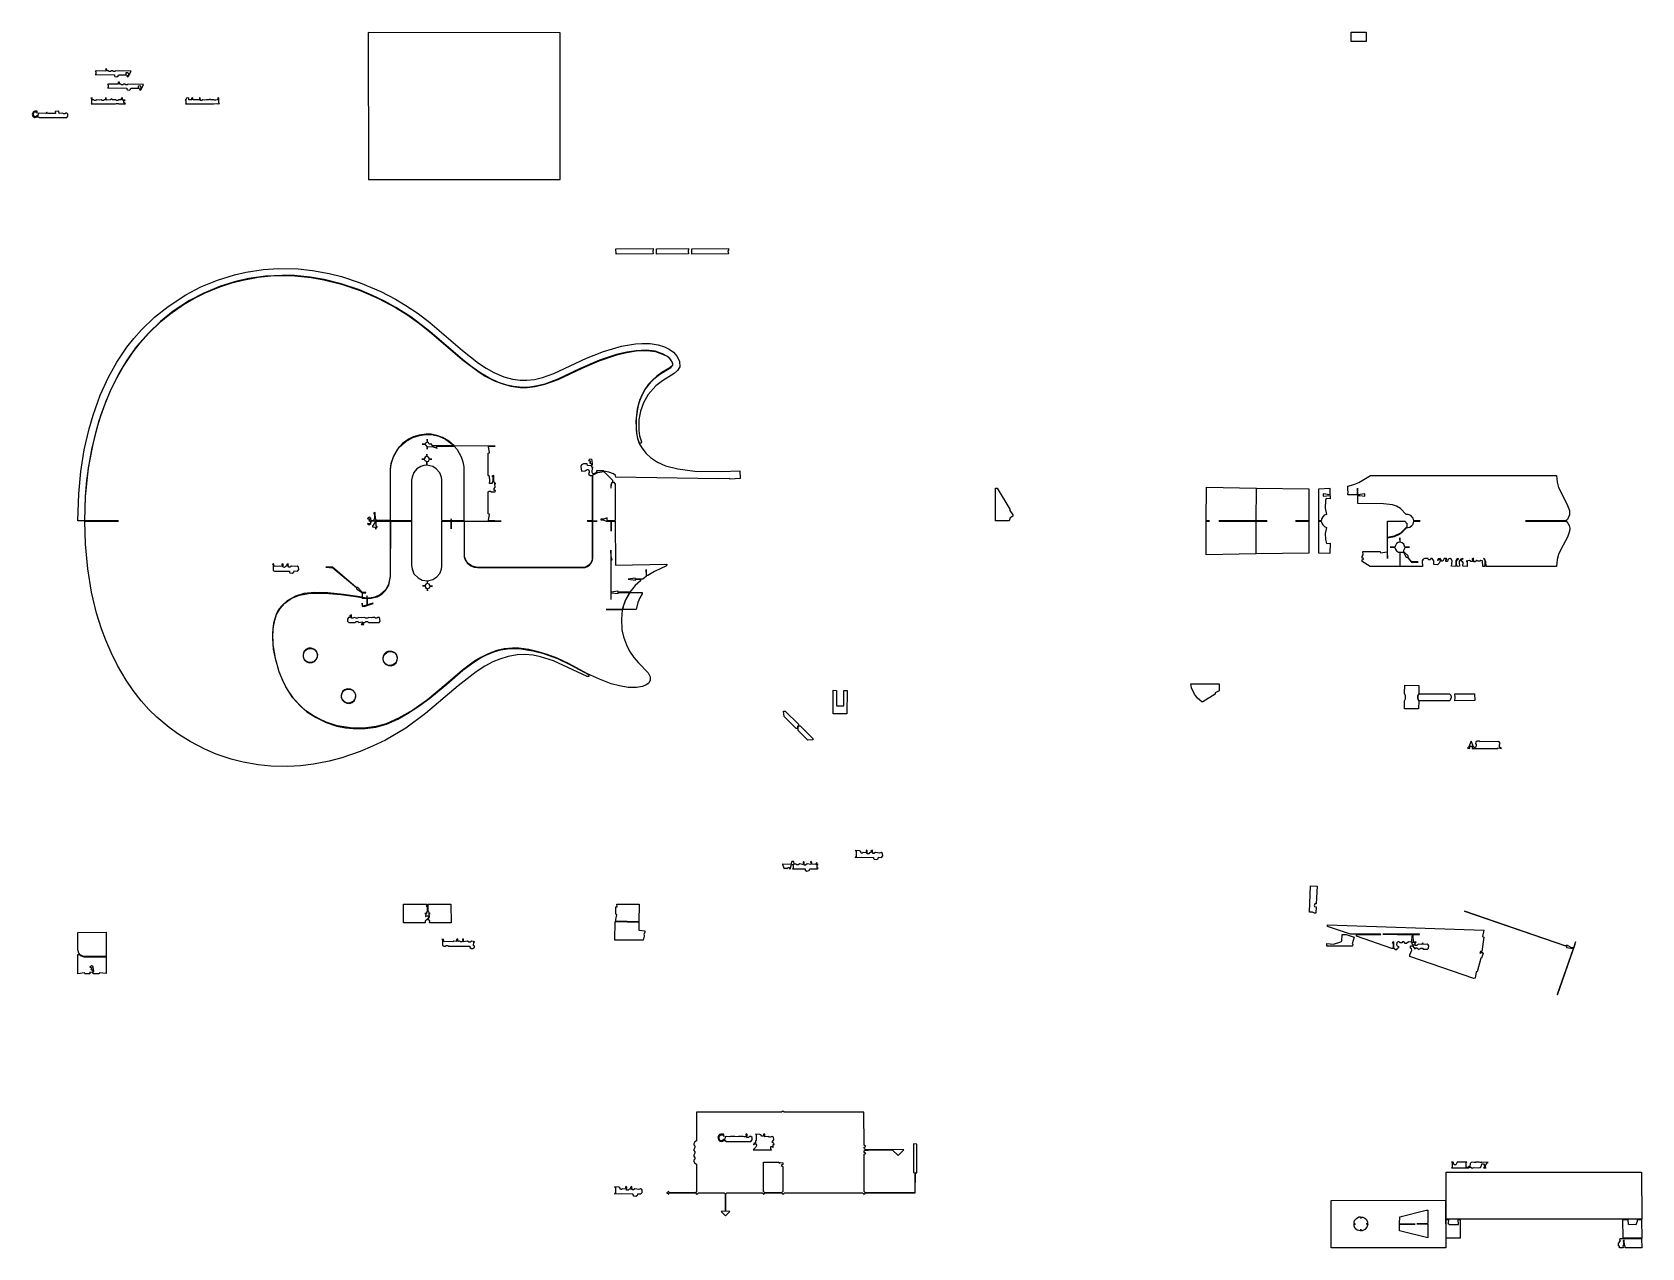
# Model space of a CAD drawing. Extents: x -252 to 815, y -482 to 324.
import ezdxf

# ---------------------------------------------------------------- set-up
doc = ezdxf.new("R2010")
doc.units = 0

msp = doc.modelspace()

# ---------------------------------------------------------------- linework, layer by layer
at = {"layer": 'BODY_OUTLINE'}
for p, q in [((-112.4, 159.7), (-102.3, 161.5)), ((-102.3, 161.5), (-93.9, 162.4)), ((-93.9, 162.4), (-86.6, 162.6)), ((-86.6, 162.6), (-77.9, 162.4)), ((-77.9, 162.4), (-67.2, 161.4)), ((-67.2, 161.4), (-58.8, 159.9)), ((-144.8, 147.4), (-137.3, 151.3)), ((-137.3, 151.3), (-127.7, 155.2)), ((-127.7, 155.2), (-119.7, 157.8)), ((-119.7, 157.8), (-112.4, 159.7)), ((-58.8, 159.9), (-47.1, 157)), ((-47.1, 157), (-34.7, 152.8)), ((-34.7, 152.8), (-22.6, 147.5)), ((-160.8, 137.1), (-151.7, 143.4)), ((-151.7, 143.4), (-144.8, 147.4)), ((-22.6, 147.5), (-11.3, 141.5)), ((-11.3, 141.5), (-3.7, 136.8)), ((-175, 124.2), (-166.7, 132.3)), ((-166.7, 132.3), (-160.8, 137.1)), ((-3.7, 136.8), (4.7, 130.9)), ((4.7, 130.9), (12.7, 124.5)), ((-185.1, 112.1), (-180.2, 118.4)), ((-180.2, 118.4), (-175, 124.2)), ((12.7, 124.5), (32.9, 107.1)), ((-191.7, 102.1), (-185.1, 112.1)), ((32.9, 107.1), (43.2, 99.3)), ((123.7, 106.2), (135.4, 110.1)), ((135.4, 110.1), (141.9, 111.7)), ((141.9, 111.7), (148.2, 112.7)), ((148.2, 112.7), (155.2, 113)), ((155.2, 113), (161.1, 112.3)), ((161.1, 112.3), (166.8, 110.2)), ((166.8, 110.2), (168.8, 109.2)), ((168.8, 109.2), (171, 107.1)), ((171, 107.1), (172.4, 104.6)), ((-195.7, 95.1), (-191.7, 102.1)), ((43.2, 99.3), (48.2, 96.1)), ((48.2, 96.1), (54.8, 92.7)), ((96.5, 93.9), (112.5, 101.4)), ((112.5, 101.4), (123.7, 106.2)), ((162, 96.1), (159.4, 93.9)), ((165.3, 98.5), (162, 96.1)), ((170.5, 101.5), (165.3, 98.5)), ((172.2, 103.1), (170.5, 101.5)), ((172.4, 104.6), (172.2, 103.1)), ((-203.3, 78.7), (-199.8, 86.9)), ((-199.8, 86.9), (-195.7, 95.1)), ((54.8, 92.7), (60.5, 90.6)), ((60.5, 90.6), (65.1, 89.3)), ((65.1, 89.3), (71.4, 88.5)), ((71.4, 88.5), (75.9, 88.5)), ((75.9, 88.5), (81.3, 89.1)), ((81.3, 89.1), (87.7, 90.6)), ((87.7, 90.6), (96.5, 93.9)), ((153.9, 87.1), (152.1, 83.8)), ((156.4, 90.6), (153.9, 87.1)), ((159.4, 93.9), (156.4, 90.6)), ((-206.3, 70.5), (-203.3, 78.7)), ((149.3, 75.7), (148.2, 68.3)), ((150.5, 79.9), (149.3, 75.7)), ((152.1, 83.8), (150.5, 79.9)), ((-209.2, 61.2), (-206.3, 70.5)), ((148.2, 68.3), (148.2, 60.1)), ((-212.5, 47.4), (-209.2, 61.2)), ((-2.2, 54.5), (-6.6, 51.3)), ((0.5, 55.8), (-2.2, 54.5)), ((4.5, 57), (0.5, 55.8)), ((9.1, 57.6), (4.5, 57)), ((12.3, 57.5), (9.1, 57.6)), ((16.1, 56.8), (12.3, 57.5)), ((20, 55.4), (16.1, 56.8)), ((24.1, 53), (20, 55.4)), ((148.2, 60.1), (149.1, 54.8)), ((149.1, 54.8), (150.3, 51.5)), ((-214.5, 36.1), (-212.5, 47.4)), ((-12.6, 43.1), (-14.3, 38)), ((-10, 47.6), (-12.6, 43.1)), ((-6.6, 51.3), (-10, 47.6)), ((27.7, 49.8), (24.1, 53)), ((54.8, 49.7), (27.7, 49.8)), ((50.2, 45), (51, 45.1)), ((50.2, 30.2), (50.2, 45)), ((50.4, 49.5), (54.8, 49.7)), ((51, 45.1), (50.4, 49.5)), ((150.3, 51.5), (151.9, 48.5)), ((151.9, 48.5), (154.8, 44.8)), ((154.8, 44.8), (157.8, 42.1)), ((-215.7, 26.8), (-214.5, 36.1)), ((-14.3, 38), (-14.7, 34.7)), ((-14.7, 34.7), (-14.7, 0.3)), ((112.1, 37.2), (111.6, 36.1)), ((111.6, 36.1), (112, 33.1)), ((112, 33.1), (114.4, 33.2)), ((113.4, 38), (112.1, 37.2)), ((115.7, 38), (113.4, 38)), ((114.4, 33.2), (115.7, 34.1)), ((115.9, 36.8), (115.7, 38)), ((115.7, 34.1), (116.7, 34.1)), ((118.2, 36.7), (115.9, 36.8)), ((117.3, 40.9), (116.7, 40.1)), ((116.7, 40.1), (117.8, 39.9)), ((116.7, 34.1), (117.1, 33.1)), ((117.1, 32.2), (116.7, 31.6)), ((117.1, 33.1), (117.1, 32.2)), ((118.3, 41), (117.3, 40.9)), ((117.8, 38.9), (117.4, 38.7)), ((117.4, 38.7), (118.6, 38)), ((117.8, 39.9), (117.8, 38.9)), ((118.6, 37.1), (118.2, 36.7)), ((119, 40.3), (118.3, 41)), ((118.6, 38), (118.6, 37.1)), ((118.8, 36.8), (119.2, 37.5)), ((118.8, 35.8), (118.8, 36.8)), ((119.8, 35.6), (118.8, 35.8)), ((119.2, 37.5), (119, 40.3)), ((119.1, 32.1), (119.2, 35.4)), ((119.5, 31.2), (119.1, 32.1)), ((119.2, 35.4), (119.8, 35.6)), ((122, 32.1), (120.2, 31.2)), ((126.5, 33.3), (122, 33.3)), ((122, 33.3), (122, 32.1)), ((126.8, 33), (126.5, 33.3)), ((130.2, 32.5), (126.8, 33)), ((133.1, 31.3), (130.2, 32.5)), ((157.8, 42.1), (162.3, 39.1)), ((162.3, 39.1), (167.7, 36.6)), ((167.7, 36.6), (175.9, 34.5)), ((175.9, 34.5), (187.2, 33.1)), ((187.2, 33.1), (204.8, 32.8)), ((204.8, 32.8), (217, 33.2)), ((217, 33.2), (217.1, 28.1)), ((-216.6, 16.4), (-215.7, 26.8)), ((51, 29.5), (50.2, 30.2)), ((51.3, 26.7), (51, 29.5)), ((51, 25), (51.3, 26.7)), ((52.8, 25), (51, 25)), ((53.8, 30.2), (52.6, 29.7)), ((52.6, 29.7), (53.2, 29.5)), ((53.2, 26), (52.7, 25.7)), ((52.7, 25.7), (52.8, 25)), ((53.2, 29.5), (53.2, 26)), ((53.9, 25.8), (53.8, 30.2)), ((54.5, 25.6), (53.9, 25.8)), ((54.1, 21.5), (54.7, 22.5)), ((54.1, 20.3), (54.1, 21.5)), ((54.5, 25), (54.5, 25.6)), ((55.3, 24.8), (54.5, 25)), ((54.5, 24.7), (55.3, 24.8)), ((54.7, 22.5), (54.5, 24.7)), ((116.7, 31.6), (116.9, 30.8)), ((116.9, 30.8), (117.8, 30.2)), ((117.8, 30.2), (119.2, 30.1)), ((119.2, 30.1), (119.2, 0.2)), ((120.2, 31.2), (119.5, 31.2)), ((134.6, 30.2), (133.1, 31.3)), ((134.7, 29), (134.6, 30.2)), ((202.6, 27.9), (134.7, 29)), ((210, 28.1), (202.6, 27.9)), ((210.5, 27.7), (210, 28.1)), ((217.1, 28.1), (210.5, 27.7)), ((-217.1, 0.2), (-216.6, 16.4)), ((50.2, 19.4), (50.8, 19.8)), ((50.2, 4.8), (50.2, 19.4)), ((50.8, 19.8), (52, 19.8)), ((52, 19.8), (52, 19.4)), ((52, 19.4), (54.7, 19.4)), ((55, 20.3), (54.1, 20.3)), ((54.7, 19.4), (55, 20.3)), ((-195, 0.1), (-217.1, 0.2)), ((-217.1, -0.1), (-194.9, 0)), ((-194.9, 0), (-217, 0.1)), ((-217, 0.1), (-195, 0.1)), ((-29.2, 2.4), (-29.7, 1.7)), ((-29.7, 1.7), (-29.6, 1.5)), ((-29.6, 1.5), (-28.6, 1.4)), ((-28.2, 2.5), (-29.2, 2.4)), ((-28.6, 0.4), (-29, 0.1)), ((-29, 0.1), (-28.2, -0.1)), ((-28.6, 1.4), (-28.6, 0.4)), ((-27.5, 1.8), (-28.2, 2.5)), ((-27.4, 0.2), (-27.5, 1.8)), ((-27.5, -1.6), (-27.1, 0.1)), ((-25.7, 0.3), (-27.4, 0.2)), ((-27.1, 0.1), (-24.7, 0.1)), ((-24.7, 5.6), (-25.9, 5.1)), ((-25.9, 5.1), (-25.2, 4.8)), ((-25.2, 1.3), (-25.8, 1.1)), ((-25.8, 1.1), (-25.7, 0.3)), ((-25.2, 4.8), (-25.2, 1.3)), ((-24.6, 1.2), (-24.7, 5.6)), ((-24.7, 0.1), (-24.7, -0.8)), ((-24, 1), (-24.6, 1.2)), ((-24, 0.3), (-24, 1)), ((-14.7, 0.3), (-24, 0.3)), ((34.4, -0.1), (58.8, 0)), ((51, 4.6), (50.2, 4.8)), ((50.4, 0.3), (51, 4.6)), ((58.8, 0), (50.4, 0.3)), ((119.2, 0.2), (115.8, 0.1)), ((115.8, 0.1), (119.2, 0.1)), ((119.2, 0.1), (115.9, 0)), ((115.9, 0), (119.2, -0.1)), ((-216.7, -15.4), (-217.1, -0.1)), ((-28.2, -1.8), (-29.8, -1.7)), ((-29.8, -1.7), (-29.4, -2.2)), ((-29.4, -2.2), (-28.5, -2.2)), ((-28.5, -2.2), (-27.5, -1.6)), ((-28.2, -0.1), (-27.8, -0.5)), ((-27.8, -1.4), (-28.2, -1.8)), ((-27.8, -0.5), (-27.8, -1.4)), ((-24.7, -0.8), (-26.6, -3.4)), ((-26.6, -3.4), (-26.6, -3.9)), ((-26.6, -3.9), (-24.7, -4)), ((-24.7, -4), (-24.5, -5.2)), ((-24.5, -5.2), (-24, -5.2)), ((-24, -3.4), (-24, -0.1)), ((-24, -0.1), (-14.7, -0.1)), ((-23.5, -3.6), (-24, -3.4)), ((-24, -4.1), (-23.5, -4)), ((-24, -5.2), (-24, -4.1)), ((-23.5, -4), (-23.5, -3.6)), ((-14.7, -0.1), (-14.7, -36.6)), ((34.5, -23.8), (34.4, -0.1)), ((119.2, -0.1), (119.2, -25.1)), ((-215.2, -31.6), (-216.7, -15.4)), ((-212.6, -47.2), (-215.2, -31.6)), ((-52.9, -30.6), (-57.4, -30.6)), ((-57.4, -30.6), (-52.7, -30.9)), ((-37.5, -43.8), (-52.9, -30.6)), ((-52.7, -30.9), (-37.2, -44.1)), ((35.5, -26.3), (34.5, -23.8)), ((37.2, -28.4), (35.5, -26.3)), ((39.5, -29.9), (37.2, -28.4)), ((42.1, -30.5), (39.5, -29.9)), ((113.6, -30.7), (42.1, -30.5)), ((115.2, -30.3), (113.6, -30.7)), ((116.9, -29.3), (115.2, -30.3)), ((118.5, -27.4), (116.9, -29.3)), ((119.2, -25.1), (118.5, -27.4)), ((-15.8, -42.1), (-17.9, -45.8)), ((-14.7, -36.6), (-15.8, -42.1)), ((-209.3, -61), (-212.6, -47.2)), ((-83, -52.9), (-87.1, -56.7)), ((-77.6, -49.8), (-83, -52.9)), ((-72, -48.1), (-77.6, -49.8)), ((-64.7, -47.4), (-72, -48.1)), ((-56, -47.6), (-64.7, -47.4)), ((-45.8, -48.6), (-56, -47.6)), ((-33.4, -50.5), (-45.8, -48.6)), ((-36.2, -44), (-37.5, -43.8)), ((-37.2, -44.1), (-37.1, -45)), ((-37.1, -45), (-33.4, -47.4)), ((-33.3, -47.2), (-36.2, -44)), ((-33.4, -47.4), (-33.4, -50.5)), ((-31, -47.4), (-33.3, -47.2)), ((-33.1, -50.7), (-33.2, -47.6)), ((-33.2, -47.6), (-30.9, -47.6)), ((-30.3, -51), (-33.1, -50.7)), ((-30.9, -47.6), (-31, -47.4)), ((-30.2, -49.5), (-30.3, -51)), ((-29.9, -51), (-30.2, -49.5)), ((-27.3, -50.9), (-29.9, -51)), ((-24.9, -50.4), (-27.3, -50.9)), ((-21.2, -48.7), (-24.9, -50.4)), ((-17.9, -45.8), (-21.2, -48.7)), ((-206, -71.5), (-209.3, -61)), ((-90.3, -61.8), (-92, -67.7)), ((-88.9, -59.1), (-90.3, -61.8)), ((-87.1, -56.7), (-88.9, -59.1)), ((-203.2, -79), (-206, -71.5)), ((-92, -67.7), (-92.7, -74)), ((-92.7, -74), (-92.5, -81.9)), ((-199.7, -87.1), (-203.2, -79)), ((-92.5, -81.9), (-91, -90.9)), ((58.3, -85.3), (64.5, -84.5)), ((64.5, -84.5), (70.6, -84.5)), ((70.6, -84.5), (79.7, -85.9)), ((-195.5, -95.6), (-199.7, -87.1)), ((-189.7, -105.5), (-195.5, -95.6)), ((-91, -90.9), (-88.5, -99.6)), ((33.4, -98.7), (39, -94.6)), ((39, -94.6), (44.4, -91.1)), ((44.4, -91.1), (48.7, -88.8)), ((53.3, -93.3), (48, -96.2)), ((48.7, -88.8), (53.8, -86.7)), ((57.9, -91.4), (53.3, -93.3)), ((53.8, -86.7), (58.3, -85.3)), ((63.3, -89.7), (57.9, -91.4)), ((69.4, -88.6), (63.3, -89.7)), ((74.5, -88.5), (69.4, -88.6)), ((80, -88.9), (74.5, -88.5)), ((79.7, -85.9), (86.1, -87.5)), ((84.9, -89.9), (80, -88.9)), ((93.4, -92.6), (84.9, -89.9)), ((86.1, -87.5), (96, -91.1)), ((115.8, -102.9), (93.4, -92.6)), ((96, -91.1), (104.7, -95.3)), ((104.7, -95.3), (116.7, -101.7)), ((-185, -112.3), (-189.7, -105.5)), ((-88.5, -99.6), (-86.1, -105.5)), ((-86.1, -105.5), (-83, -111.7)), ((22.8, -108.1), (33.4, -98.7)), ((42.3, -99.8), (30.3, -109.1)), ((48, -96.2), (42.3, -99.8)), ((116.8, -102.9), (115.8, -102.9)), ((116.7, -101.7), (116.8, -102.9)), ((-179.7, -119), (-185, -112.3)), ((-83, -111.7), (-79.2, -117.2)), ((-79.2, -117.2), (-74.1, -122.7)), ((30.3, -109.1), (8.7, -127.6)), ((11.5, -117.4), (22.8, -108.1)), ((-174.6, -124.8), (-179.7, -119)), ((-169.3, -130), (-174.6, -124.8)), ((-74.1, -122.7), (-69.9, -126.3)), ((-69.9, -126.3), (-63.8, -130.2)), ((-9.7, -131.2), (-3.2, -127.6)), ((8.7, -127.6), (-4.3, -137.2)), ((-3.2, -127.6), (4.3, -122.7)), ((4.3, -122.7), (11.5, -117.4)), ((-161.3, -136.8), (-169.3, -130)), ((-154.8, -141.4), (-161.3, -136.8)), ((-63.8, -130.2), (-57.1, -133.5)), ((-57.1, -133.5), (-50.1, -135.8)), ((-50.1, -135.8), (-44.4, -136.9)), ((-44.4, -136.9), (-39.3, -137.5)), ((-39.3, -137.5), (-31.3, -137.4)), ((-31.3, -137.4), (-24.3, -136.5)), ((-24.3, -136.5), (-17.3, -134.5)), ((-4.3, -137.2), (-17.9, -145.1)), ((-17.3, -134.5), (-9.7, -131.2)), ((-147.4, -146.1), (-154.8, -141.4)), ((-137.6, -151.1), (-147.4, -146.1)), ((-26.4, -149.2), (-34.7, -152.7)), ((-17.9, -145.1), (-26.4, -149.2)), ((-130, -154.4), (-137.6, -151.1)), ((-120.1, -157.7), (-130, -154.4)), ((-112.1, -159.8), (-120.1, -157.7)), ((-102.2, -161.5), (-112.1, -159.8)), ((-55.1, -159.1), (-65.7, -161.1)), ((-46.9, -156.9), (-55.1, -159.1)), ((-34.7, -152.7), (-46.9, -156.9)), ((-93.9, -162.4), (-102.2, -161.5)), ((-82.5, -162.6), (-93.9, -162.4)), ((-74.2, -162.1), (-82.5, -162.6)), ((-65.7, -161.1), (-74.2, -162.1))]:
    msp.add_line(p, q, dxfattribs=at)
at = {"layer": 'BRIDGE_ROUTE'}
for p, q in [((-4.3, 52.8), (0.2, 55.4)), ((0.2, 55.4), (4.7, 56.8)), ((4.7, 56.8), (8.5, 57.3)), ((8.5, 57.3), (13.6, 57.1)), ((9.9, 52.2), (9.7, 54.2)), ((9.7, 54.2), (9.7, 52.3)), ((13.6, 57.1), (17.4, 56.2)), ((17.4, 56.2), (21.9, 54.2)), ((21.9, 54.2), (26.4, 50.9)), ((-12.7, 42.2), (-10.7, 46.1)), ((-10.7, 46.1), (-8.5, 49.1)), ((-8.5, 49.1), (-4.3, 52.8)), ((8.4, 51), (6.5, 50.9)), ((6.5, 50.9), (8.4, 50.8)), ((9.4, 42.9), (8.3, 42.3)), ((8.9, 51.9), (8.4, 51)), ((8.4, 50.8), (9, 49.9)), ((9.7, 52.3), (8.9, 51.9)), ((9, 49.9), (9.6, 49.7)), ((9.5, 44.3), (9.4, 42.9)), ((9.7, 42.7), (9.5, 44.3)), ((9.6, 49.7), (9.8, 47.6)), ((10.6, 42.4), (9.7, 42.7)), ((9.8, 47.6), (9.9, 49.5)), ((10.7, 51.8), (9.9, 52.2)), ((9.9, 49.5), (13.7, 49.1)), ((11.1, 51), (10.7, 51.8)), ((12.9, 51), (11.1, 51)), ((13, 49.8), (12.9, 51)), ((26.4, 49.8), (13, 49.8)), ((13.7, 49.1), (16.3, 48.3)), ((16, 48.5), (16.1, 49.6)), ((16.3, 48.3), (16, 48.5)), ((16.1, 49.6), (27.7, 49.6)), ((26.4, 50.9), (26.4, 49.8)), ((27.7, 49.6), (29.5, 47.4)), ((29.5, 47.4), (32.3, 42.5)), ((-14.5, 34), (-14.1, 37.7)), ((-14.5, 0.2), (-14.5, 34)), ((-14.1, 37.7), (-12.7, 42.2)), ((0.9, 32.1), (-0.3, 29)), ((2.9, 34.5), (0.9, 32.1)), ((5.6, 36.2), (2.9, 34.5)), ((7.5, 36.8), (5.6, 36.2)), ((7.8, 41.2), (6.3, 41.1)), ((6.3, 41.1), (7.8, 41)), ((9.6, 37), (7.5, 36.8)), ((8.3, 42.3), (7.8, 41.2)), ((7.8, 41), (8.2, 40.1)), ((8.2, 40.1), (9.4, 39.4)), ((9.4, 39.4), (9.6, 37)), ((9.6, 39.4), (10.6, 39.7)), ((9.6, 37), (9.6, 39.4)), ((13.4, 36.1), (9.6, 37)), ((11.3, 41.2), (10.6, 42.4)), ((10.6, 39.7), (11.3, 41)), ((12.8, 41.1), (11.3, 41.2)), ((11.3, 41), (12.8, 41.1)), ((15.8, 34.6), (13.4, 36.1)), ((18.1, 31.9), (15.8, 34.6)), ((32.3, 42.5), (33.4, 39.2)), ((33.4, 39.2), (34, 35.9)), ((34, 35.9), (34.1, 0.2)), ((-0.3, 29), (-0.6, 27.1)), ((-0.6, 27.1), (-0.6, 0.2)), ((19.2, 29), (18.1, 31.9)), ((19.5, 27.2), (19.2, 29)), ((19.5, 0.3), (19.5, 27.2)), ((-0.6, 0.2), (-14.5, 0.2)), ((25.4, 0.1), (19.5, 0.3)), ((25.6, 1.4), (25.4, 0.1)), ((25.8, 0.1), (25.6, 1.4)), ((34.1, 0.2), (25.8, 0.1)), ((684.9, -431.5), (814.5, -431.5)), ((684.9, -462.5), (684.9, -431.5)), ((814.5, -431.5), (814.6, -462.5)), ((814.6, -462.5), (684.9, -462.5))]:
    msp.add_line(p, q, dxfattribs=at)
at = {"layer": 'CONTROL_CAVITY'}
for p, q in [((-29.3, 323.7), (-29.2, 226.3)), ((97.8, 323.5), (-29.3, 323.7)), ((97.8, 226.3), (97.8, 323.5)), ((-29.2, 226.3), (97.8, 226.3)), ((619.7, 23.1), (623.8, 24.2)), ((619.8, 20.1), (619.7, 23.1)), ((623.8, 24.2), (627.1, 25.5)), ((626.2, 21.9), (626.1, 17.3)), ((626.5, 17.4), (626.2, 21.9)), ((627.1, 25.5), (634.8, 30.1)), ((634.8, 30.1), (758, 30.1)), ((758, 30.1), (758.5, 25.7)), ((758.5, 25.7), (759.5, 22.2)), ((759.5, 22.2), (765, 11.5)), ((620, 19.6), (619.8, 20.1)), ((619.8, 17.3), (620, 19.6)), ((626.1, 17.3), (619.8, 17.3)), ((626.4, 16.9), (627.7, 17)), ((626.5, 11.7), (626.4, 16.9)), ((631, 18), (626.5, 17.4)), ((643.4, 11.4), (626.5, 11.7)), ((627.7, 17), (631, 16.4)), ((631, 16.4), (631, 18)), ((649.3, 10.7), (643.4, 11.4)), ((652, 9.8), (649.3, 10.7)), ((765, 11.5), (766.8, 6.9)), ((654.7, 8.4), (652, 9.8)), ((658.5, 4.4), (654.7, 8.4)), ((659.8, 4.4), (658.5, 4.4)), ((661.6, 3.6), (659.8, 4.4)), ((663, 2), (661.6, 3.6)), ((663.5, 0.1), (663, 2)), ((663.5, 0), (667.7, 0.1)), ((667.7, 0.1), (663.5, 0.1)), ((663.5, -0.1), (667.8, 0)), ((667.8, 0), (663.5, 0)), ((764.3, 0.1), (737.5, 0.1)), ((737.5, 0.1), (764.3, 0.1)), ((764.3, 0.1), (737.5, 0)), ((737.5, 0), (764.5, -0.1)), ((765.3, 1.1), (764.3, 0.1)), ((766.7, 4.1), (765.3, 1.1)), ((766.8, 6.9), (766.7, 4.1)), ((646, -11.2), (650.7, -10.3)), ((650.7, -10.3), (654.1, -8.7)), ((654.1, -8.7), (656.3, -7)), ((656.3, -7), (658.6, -4.4)), ((658.6, -4.4), (660.8, -4.1)), ((660.8, -4.1), (662.3, -3)), ((662.3, -3), (663, -2)), ((663, -2), (663.5, -0.1)), ((764.5, -0.1), (765.7, -1.4)), ((766.8, -6.6), (765.3, -10.7)), ((765.7, -1.4), (766.4, -3)), ((766.4, -3), (766.9, -4.8)), ((766.9, -4.8), (766.8, -6.6)), ((629.9, -22.4), (629.7, -20.2)), ((629.7, -20.2), (641.2, -20.2)), ((641.2, -20.2), (641.4, -21)), ((641.4, -21), (645.8, -20.4)), ((645.8, -20.4), (646, -24.8)), ((646, -24.8), (646, -11.2)), ((651, -17.3), (647.9, -17.3)), ((647.9, -17.3), (651, -17.5)), ((651.3, -16.1), (651, -17.3)), ((651, -17.5), (651.4, -18.7)), ((652.1, -14.9), (651.3, -16.1)), ((651.4, -18.7), (652.1, -19.7)), ((653.1, -14.3), (652.1, -14.9)), ((652.1, -19.7), (653.3, -20.5)), ((654.3, -14), (653.1, -14.3)), ((653.3, -20.5), (654.3, -20.7)), ((654.3, -20.7), (654.2, -30)), ((654.5, -14), (654.3, -11)), ((654.3, -11), (654.3, -14)), ((655.9, -14.5), (654.5, -14)), ((654.5, -20.6), (656.6, -20.5)), ((654.5, -30), (654.5, -20.6)), ((656.9, -15.4), (655.9, -14.5)), ((656.6, -20.5), (658.4, -23.9)), ((657.6, -17.3), (656.9, -15.4)), ((657, -19.3), (657.7, -17.5)), ((657, -20.4), (657, -19.3)), ((659.8, -23.1), (657, -20.4)), ((660.7, -17.4), (657.6, -17.3)), ((657.7, -17.5), (660.7, -17.4)), ((761.1, -18.3), (759.4, -22.2)), ((765.3, -10.7), (761.1, -18.3)), ((629.3, -23.5), (629.9, -22.4)), ((629.3, -24.6), (629.3, -23.5)), ((630, -24.6), (629.3, -24.6)), ((629.4, -25.6), (629.9, -25.5)), ((629.4, -26.7), (629.4, -25.6)), ((634.7, -30), (629.4, -26.7)), ((629.9, -25.5), (630.1, -24.8)), ((630.1, -24.8), (630, -24.6)), ((654.2, -30), (634.7, -30)), ((669.3, -30), (654.5, -30)), ((658.4, -23.9), (659.5, -24.1)), ((659.5, -24.1), (662, -27.2)), ((659.8, -24.3), (659.8, -23.1)), ((661.9, -27.1), (659.8, -24.3)), ((666.4, -27.1), (661.9, -27.1)), ((662, -27.2), (666.4, -27.1)), ((662, -27.2), (666.5, -27.2)), ((666.5, -27.2), (662, -27.2)), ((669.8, -25.3), (669.1, -26.4)), ((669.1, -26.4), (669.3, -30)), ((670.8, -24.8), (669.8, -25.3)), ((673.1, -24.8), (670.8, -24.8)), ((673.3, -25.6), (673.1, -24.8)), ((674.3, -25.6), (673.3, -25.6)), ((674.9, -24.9), (674.3, -25.6)), ((675.8, -24.8), (674.9, -24.9)), ((676.9, -26.3), (675.8, -24.8)), ((676.9, -28.8), (676.9, -26.3)), ((679.3, -29), (676.9, -28.8)), ((679.7, -25), (679.2, -26)), ((679.2, -26), (679.4, -26.1)), ((680.4, -27.8), (679.3, -29)), ((679.4, -26.1), (679.7, -25.5)), ((680.9, -24.8), (679.7, -25)), ((679.7, -25.5), (680.9, -25.5)), ((681.1, -26.5), (680.4, -27.8)), ((681.7, -25.6), (680.9, -24.8)), ((680.9, -25.5), (681.1, -26.5)), ((681.8, -26.5), (681.7, -25.6)), ((682.8, -26.5), (681.8, -26.5)), ((683.6, -24.9), (682.8, -26.5)), ((685.1, -24.9), (683.6, -24.9)), ((684.7, -26.7), (684.7, -25.5)), ((684.7, -25.5), (685.3, -25.5)), ((685.9, -26.9), (684.7, -26.7)), ((685.3, -25.5), (685.1, -24.9)), ((686.1, -25.6), (685.9, -26.9)), ((686.8, -25), (686.1, -25.6)), ((687.6, -24.8), (686.8, -25)), ((688.5, -25.5), (687.6, -24.8)), ((688.9, -26.6), (688.5, -25.5)), ((688.6, -29.9), (688.9, -26.6)), ((691.4, -30), (688.6, -29.9)), ((691.9, -25.4), (691.3, -26.5)), ((691.3, -26.5), (691.4, -30)), ((692.9, -24.7), (691.9, -25.4)), ((691.9, -26.9), (692.2, -25.7)), ((691.9, -28.7), (691.9, -26.9)), ((692.2, -30), (691.9, -28.7)), ((692.2, -25.7), (693.1, -25.1)), ((693.9, -29.9), (692.2, -30)), ((693.1, -25.1), (692.9, -24.7)), ((693.6, -26.5), (693.5, -28.1)), ((693.5, -28.1), (693.9, -29)), ((694.7, -25.2), (693.6, -26.5)), ((693.9, -29), (693.9, -29.9)), ((696.1, -24.8), (694.7, -25.2)), ((695.1, -25.5), (696.2, -25)), ((695.1, -26.5), (695.1, -25.5)), ((695.7, -26.7), (695.1, -26.5)), ((696.3, -27.5), (695.7, -26.7)), ((696.2, -25), (696.1, -24.8)), ((696.1, -29.9), (696.3, -27.5)), ((698.8, -30), (696.1, -29.9)), ((700.4, -26.2), (698.3, -26.6)), ((698.3, -26.6), (698.8, -26.9)), ((698.8, -26.9), (698.8, -30)), ((701.4, -26.9), (700.4, -26.2)), ((702.4, -26.9), (701.4, -26.9)), ((703, -24.6), (702, -25)), ((702, -25), (702.5, -25.3)), ((702.5, -25.3), (702.4, -26.9)), ((703.2, -27), (703, -24.6)), ((704.1, -27), (703.2, -27)), ((705.2, -26.2), (704.1, -27)), ((706.2, -26.6), (705.2, -26.2)), ((707.2, -26.6), (706.2, -26.6)), ((707.9, -26.2), (707.2, -26.6)), ((709, -26.4), (707.9, -26.2)), ((709.3, -30), (709, -26.4)), ((710.3, -30), (709.3, -30)), ((710.7, -25.5), (709.6, -24.7)), ((709.6, -24.7), (710.5, -26)), ((710.7, -28.6), (710.3, -30)), ((710.5, -26), (710.7, -28.6)), ((711.3, -26.7), (710.7, -25.5)), ((711.4, -30), (711.3, -26.7)), ((758, -30), (711.4, -30)), ((758.5, -25.5), (758, -30)), ((759.4, -22.2), (758.5, -25.5)), ((244.6, -391.7), (188.3, -391.7)), ((188.3, -391.7), (188.3, -410.7)), ((245.5, -390.9), (244.6, -391.7)), ((246.3, -391.7), (245.5, -390.9)), ((299.1, -391.7), (246.3, -391.7)), ((299.3, -413.6), (299.1, -391.7)), ((187, -411.2), (186.4, -412.6)), ((186.4, -412.6), (186.5, -413.3)), ((187, -415), (186.4, -416.4)), ((186.5, -413.3), (187, -414.1)), ((188.3, -410.7), (187, -411.2)), ((187, -414.1), (187, -415)), ((300.5, -414.3), (299.3, -413.6)), ((299.4, -414.9), (300.5, -414.3)), ((299.5, -416.1), (299.4, -414.9)), ((334.1, -412.8), (332, -412.7)), ((332, -412.7), (332, -431.7)), ((334.1, -431.9), (334.1, -412.8)), ((186.4, -416.4), (186.5, -417.1)), ((187, -418.8), (186.4, -420.2)), ((186.4, -420.2), (186.5, -420.9)), ((186.5, -423.4), (186.4, -424.2)), ((186.4, -424.2), (186.8, -425.3)), ((186.5, -417.1), (187, -418)), ((186.5, -420.9), (187, -421.8)), ((187, -422.7), (186.5, -423.4)), ((186.8, -425.3), (188.3, -426.2)), ((187, -418), (187, -418.8)), ((187, -421.8), (187, -422.7)), ((188.3, -426.2), (188.3, -444.2)), ((299.3, -419.5), (300.5, -418.9)), ((299.3, -444.2), (299.3, -419.5)), ((299.4, -417.2), (299.9, -416.9)), ((299.4, -418.3), (299.4, -417.2)), ((300.5, -418.9), (299.4, -418.3)), ((300.2, -416.4), (299.5, -416.1)), ((299.9, -416.9), (301.9, -417.1)), ((325.6, -416.6), (300.2, -416.4)), ((301.9, -417.1), (302, -416.6)), ((302, -416.6), (317.9, -416.6)), ((317.9, -416.6), (321.8, -420.4)), ((321.8, -420.4), (325.6, -416.6)), ((332, -431.7), (333, -431.9)), ((333, -431.9), (332.9, -445)), ((333.2, -445.2), (333.2, -431.9)), ((333.2, -431.9), (334.1, -431.9)), ((169.8, -444.2), (168.4, -445)), ((168.4, -445), (169.9, -446)), ((170, -445), (169.8, -444.2)), ((169.9, -446), (170, -445.2)), ((187.5, -445), (170, -445)), ((170, -445.2), (187.5, -445.2)), ((188.3, -444.2), (187.5, -445)), ((187.5, -445.2), (188.3, -446)), ((188.3, -446), (189, -445.8)), ((189, -445.8), (189.3, -445.2)), ((189.3, -445.2), (206.5, -445.2)), ((206.5, -445.2), (207.4, -446)), ((207.4, -446), (207.4, -457.3)), ((207.5, -446), (208.4, -445.2)), ((207.5, -457.3), (207.5, -446)), ((208.4, -445.2), (231.7, -445.2)), ((231.7, -445.2), (232.5, -446)), ((232.5, -446), (233.1, -445.8)), ((233.1, -445.8), (233.5, -445.2)), ((233.5, -445.2), (244.6, -445.2)), ((244.6, -445.2), (245.4, -446)), ((245.4, -446), (246, -445.8)), ((246, -445.8), (246.4, -445.2)), ((246.4, -445.2), (298.3, -445.2)), ((298.3, -445.2), (299.1, -446)), ((299.1, -446), (299.7, -445.8)), ((300.1, -445), (299.3, -444.2)), ((299.7, -445.8), (300.1, -445.2)), ((332.9, -445), (300.1, -445)), ((300.1, -445.2), (333.2, -445.2)), ((207.4, -457.3), (204.5, -457.5)), ((204.5, -457.5), (207.5, -460.4)), ((210.4, -457.5), (207.5, -457.3)), ((207.5, -460.4), (210.4, -457.5))]:
    msp.add_line(p, q, dxfattribs=at)
at = {"layer": 'JACK_ROUTE'}
for p, q in [((526, 0.2), (526.1, 22.5)), ((526.1, 22.5), (559, 21.9)), ((559, 21.9), (558.8, 0.1)), ((559.1, 0.2), (559.2, 21.9)), ((559.2, 21.9), (593.9, 21.3)), ((593.9, 21.3), (593.9, 0.2)), ((528.1, 0.1), (526, 0.2)), ((528.2, -0.1), (526, 0.1)), ((526, 0.1), (528.1, 0.1)), ((558.8, 0.1), (534.4, 0.1)), ((534.4, 0.1), (558.8, 0.1)), ((558.8, 0.1), (534.6, 0)), ((534.6, 0), (558.9, -0.1)), ((566.2, 0.1), (559.1, 0.2)), ((566.3, 0), (559.1, 0.1)), ((559.1, 0.1), (566.2, 0.1)), ((559.1, -0.1), (566.3, 0)), ((593.9, 0.2), (585.2, 0.1)), ((585.2, 0.1), (593.9, 0.1)), ((593.9, 0.1), (585.3, 0)), ((585.3, 0), (593.9, -0.1)), ((526, -22.4), (526, -0.1)), ((526, -0.1), (528.2, -0.1)), ((558.9, -0.1), (558.9, -21.8)), ((559.1, -21.8), (559.1, -0.1)), ((593.9, -0.1), (593.9, -21.3)), ((593.9, -21.3), (559.1, -21.8)), ((558.9, -21.8), (526, -22.4))]:
    msp.add_line(p, q, dxfattribs=at)
at = {"layer": 'NECK_POCKET'}
for p, q in [((697.1, -258.4), (764.6, -281.7)), ((763.9, -281.4), (697.1, -258.4)), ((768.8, -284), (758.6, -313.6)), ((758.8, -313.9), (770.4, -280.3)), ((764.8, -281.4), (763.9, -281.4)), ((764.6, -281.7), (764.7, -282.6)), ((764.7, -282.6), (768.8, -283.3)), ((765, -281), (764.8, -281.4)), ((768.3, -282.8), (765, -281)), ((769.3, -282.7), (768.3, -282.8)), ((768.8, -283.3), (768.8, -284)), ((770.6, -278.9), (769.3, -282.7)), ((770.4, -280.3), (770.6, -278.9)), ((758.6, -313.6), (758.8, -313.9))]:
    msp.add_line(p, q, dxfattribs=at)
at = {"layer": 'PICKGUARD'}
for p, q in [((-129.2, 159.7), (-118, 163.2)), ((-118, 163.2), (-110.3, 165)), ((-108.4, 160.7), (-116.4, 158.9)), ((-110.3, 165), (-98.9, 166.7)), ((-97.4, 162.2), (-108.4, 160.7)), ((-98.9, 166.7), (-88.5, 167.3)), ((-86.3, 162.8), (-97.4, 162.2)), ((-88.5, 167.3), (-75.7, 167.1)), ((-78.2, 162.6), (-86.3, 162.8)), ((-67.8, 161.6), (-78.2, 162.6)), ((-75.7, 167.1), (-66.2, 166.1)), ((-58.6, 160), (-67.8, 161.6)), ((-66.2, 166.1), (-55.1, 164.1)), ((-47.2, 157.2), (-58.6, 160)), ((-55.1, 164.1), (-47.1, 162.1)), ((-47.1, 162.1), (-34.6, 157.9)), ((-162, 142.2), (-150.1, 149.9)), ((-150.1, 149.9), (-140.2, 155.1)), ((-138.3, 151), (-147.8, 146.1)), ((-140.2, 155.1), (-129.2, 159.7)), ((-127.3, 155.6), (-138.3, 151)), ((-116.4, 158.9), (-127.3, 155.6)), ((-35.1, 153.1), (-47.2, 157.2)), ((-27, 149.7), (-35.1, 153.1)), ((-34.6, 157.9), (-20.9, 152.1)), ((-18.5, 145.6), (-27, 149.7)), ((-20.9, 152.1), (-11.2, 147)), ((-170.9, 135.1), (-162, 142.2)), ((-158.5, 139.1), (-167, 132.3)), ((-147.8, 146.1), (-158.5, 139.1)), ((-11, 141.5), (-18.5, 145.6)), ((-11.2, 147), (-4.3, 142.9)), ((-1.2, 135.3), (-11, 141.5)), ((-4.3, 142.9), (3.7, 137.5)), ((-179.5, 126.7), (-170.9, 135.1)), ((-167, 132.3), (-175, 124.6)), ((11.6, 125.5), (-1.2, 135.3)), ((3.7, 137.5), (11.5, 131.6)), ((11.5, 131.6), (33.1, 113.1)), ((-189.2, 115.2), (-184.7, 120.9)), ((-184.7, 120.9), (-179.5, 126.7)), ((-175, 124.6), (-182.8, 115.6)), ((33.4, 106.8), (11.6, 125.5)), ((138.5, 115.8), (147.7, 117.4)), ((147.7, 117.4), (151.9, 117.7)), ((151.9, 117.7), (157.5, 117.6)), ((157.5, 117.6), (162.9, 116.7)), ((-196, 105.2), (-189.2, 115.2)), ((-182.8, 115.6), (-189.2, 106.6)), ((33.1, 113.1), (43.7, 104.7)), ((39.6, 102), (33.4, 106.8)), ((93.6, 97.8), (115.3, 107.9)), ((115.3, 107.9), (126.5, 112.3)), ((135.2, 110.3), (124, 106.6)), ((126.5, 112.3), (138.5, 115.8)), ((142.1, 112), (135.2, 110.3)), ((148.2, 112.9), (142.1, 112)), ((154.8, 113.2), (148.2, 112.9)), ((160.9, 112.5), (154.8, 113.2)), ((165.6, 110.9), (160.9, 112.5)), ((162.9, 116.7), (166.9, 115.4)), ((168.6, 109.3), (165.6, 110.9)), ((166.9, 115.4), (170.1, 113.9)), ((170.5, 107.8), (168.6, 109.3)), ((170.1, 113.9), (172.9, 112)), ((172.4, 105.1), (170.5, 107.8)), ((172.9, 112), (175.5, 109)), ((175.5, 109), (177, 105.7)), ((-201.5, 95.4), (-196, 105.2)), ((-194, 98.8), (-199.7, 87.6)), ((-189.2, 106.6), (-194, 98.8)), ((45.4, 98), (39.6, 102)), ((43.7, 104.7), (48.8, 101.3)), ((50.5, 95), (45.4, 98)), ((48.8, 101.3), (53.9, 98.4)), ((53.9, 98.4), (60.5, 95.6)), ((86.1, 95.1), (93.6, 97.8)), ((111.1, 101), (96.4, 94)), ((124, 106.6), (111.1, 101)), ((160.6, 94.6), (164, 97.3)), ((164, 97.3), (171.2, 101.7)), ((173.5, 97.8), (165.6, 93)), ((171.2, 101.7), (172.6, 103.4)), ((172.6, 103.4), (172.4, 105.1)), ((175.6, 99.7), (173.5, 97.8)), ((177.1, 102.3), (175.6, 99.7)), ((177, 105.7), (177.1, 102.3)), ((-206.9, 83.5), (-201.5, 95.4)), ((-199.7, 87.6), (-203.5, 78.8)), ((56.9, 91.9), (50.5, 95)), ((62.5, 90.1), (56.9, 91.9)), ((60.5, 95.6), (66.2, 94)), ((67, 89.2), (62.5, 90.1)), ((66.2, 94), (71.3, 93.4)), ((72.9, 88.6), (67, 89.2)), ((71.3, 93.4), (75.7, 93.3)), ((77.8, 88.8), (72.9, 88.6)), ((75.7, 93.3), (80.9, 93.9)), ((82.9, 89.6), (77.8, 88.8)), ((80.9, 93.9), (86.1, 95.1)), ((87.6, 90.7), (82.9, 89.6)), ((96.4, 94), (87.6, 90.7)), ((151.5, 81.9), (154, 86.9)), ((154, 86.9), (158.2, 92.3)), ((161.3, 89.5), (156.2, 83.8)), ((158.2, 92.3), (160.6, 94.6)), ((165.6, 93), (161.3, 89.5)), ((-211.7, 70.1), (-206.9, 83.5)), ((-203.5, 78.8), (-208.1, 65.8)), ((149.1, 74.1), (150, 77.8)), ((150, 77.8), (151.5, 81.9)), ((153.1, 78.4), (151, 72.9)), ((156.2, 83.8), (153.1, 78.4)), ((-214.3, 61.2), (-211.7, 70.1)), ((-208.1, 65.8), (-211.7, 52.1)), ((148.2, 66.2), (149.1, 74.1)), ((148.6, 58.2), (148.2, 66.2)), ((151, 72.9), (150, 67.2)), ((150, 67.2), (150, 60.1)), ((-217.5, 47.2), (-214.3, 61.2)), ((149.3, 54.7), (148.6, 58.2)), ((150.5, 51.6), (149.3, 54.7)), ((150, 60.1), (150.5, 56.5)), ((150.5, 56.5), (151.7, 52.6)), ((-219.7, 32.8), (-217.5, 47.2)), ((-211.7, 52.1), (-214.9, 35.2)), ((151.6, 51.6), (150.5, 51.6)), ((151.7, 52.6), (151.6, 51.6)), ((-221.2, 18), (-219.7, 32.8)), ((-214.9, 35.2), (-216.8, 16.3)), ((119.3, 30.4), (122.8, 32.2)), ((122.8, 32.2), (126.9, 32.8)), ((126.9, 32.8), (132.5, 27.1)), ((119.3, 0.2), (119.3, 30.4)), ((132.5, 26.2), (131.5, 23.8)), ((131.5, 23.8), (131.5, 22)), ((131.5, 22), (131.7, 21.8)), ((131.7, 21.8), (131.9, 24.6)), ((131.9, 24.6), (132.4, 25.7)), ((132.4, 25.7), (133.5, 25.7)), ((132.5, 27.1), (132.5, 26.2)), ((133.5, 25.7), (134.4, 24.5)), ((134.4, 24.5), (134.4, 0.3)), ((-221.8, 0.2), (-221.2, 18)), ((-216.8, 16.3), (-217.3, 0.2)), ((-217.3, 0.2), (-221.8, 0.2)), ((122.3, 0), (119.3, 0.2)), ((119.3, -0.1), (122.3, 0)), ((126.7, 1.3), (124.9, 1.3)), ((124.9, 1.3), (124.9, 0.8)), ((124.9, 0.8), (126.8, 0.6)), ((128.9, 2.1), (126.7, 1.3)), ((126.8, 0.6), (129, -0.2)), ((129.1, 0.1), (128.9, 2.1)), ((134.4, 0.3), (129.1, 0.1)), ((-14.5, -36.7), (-14.4, -0.1)), ((-14.4, -0.1), (-0.6, -0.1)), ((-0.6, -0.1), (-0.6, -29.5)), ((19.5, -29.9), (19.5, -0.1)), ((19.5, -0.1), (25.5, -0.1)), ((25.5, -0.1), (25.7, -5.1)), ((25.7, -5.1), (25.8, -0.1)), ((25.8, -0.1), (34.2, -0.1)), ((34.2, -0.1), (34.3, -23.7)), ((119.2, -26), (119.3, -0.1)), ((129, -0.2), (131.6, -0.1)), ((131.6, -0.1), (131.6, -6.7)), ((131.6, -6.7), (131.7, -0.1)), ((131.7, -0.1), (134.4, -0.1)), ((134.4, -0.1), (134.5, -29.3)), ((131.7, -23.7), (131.5, -19.3)), ((131.5, -19.3), (131.5, -51.8)), ((-0.6, -29.5), (-0.3, -31.6)), ((-0.3, -31.6), (1, -34.9)), ((18.1, -34.7), (19.2, -31.8)), ((19.2, -31.8), (19.5, -29.9)), ((34.3, -23.7), (35, -25.6)), ((35, -25.6), (36.3, -27.6)), ((36.3, -27.6), (38.7, -29.7)), ((38.7, -29.7), (40.8, -30.5)), ((40.8, -30.5), (43, -30.8)), ((43, -30.8), (114.4, -30.8)), ((114.4, -30.8), (116, -30.2)), ((116, -30.2), (117.3, -29.3)), ((117.3, -29.3), (118.5, -27.9)), ((118.5, -27.9), (119.2, -26)), ((132.4, -25.7), (131.7, -23.7)), ((131.7, -47.1), (131.7, -25.7)), ((131.7, -25.7), (132.4, -25.7)), ((134.5, -29.3), (168.5, -28.5)), ((168.4, -29.6), (160.3, -33.5)), ((168.5, -28.5), (168.4, -29.6)), ((-17.8, -46.1), (-15.7, -42.5)), ((-15.7, -42.5), (-14.5, -36.7)), ((1, -34.9), (3.7, -37.7)), ((3.7, -37.7), (6.5, -39.1)), ((6.5, -39.1), (9.9, -39.6)), ((8.9, -41.7), (8.2, -42.9)), ((9.8, -41.3), (8.9, -41.7)), ((9.9, -39.6), (9.8, -41.3)), ((10, -39.6), (13.5, -38.7)), ((10, -41.3), (10, -39.6)), ((11, -41.8), (10, -41.3)), ((11.7, -42.9), (11, -41.8)), ((13.5, -38.7), (16.2, -37)), ((16.2, -37), (18.1, -34.7)), ((147.6, -37.8), (143, -38.4)), ((143, -38.4), (147.7, -39.1)), ((147.8, -38.4), (147.6, -37.8)), ((151.2, -39.5), (147.6, -42.8)), ((147.7, -39.1), (147.8, -38.5)), ((152.7, -38.4), (147.8, -38.4)), ((147.8, -38.5), (151.2, -38.6)), ((151.2, -38.6), (151.2, -39.5)), ((154.9, -36.8), (152.7, -38.4)), ((155.1, -36), (154.9, -32)), ((154.9, -32), (154.9, -36.8)), ((156, -36.1), (155.1, -36)), ((160.3, -33.5), (156, -36.1)), ((-84.5, -54.4), (-80.3, -51.4)), ((-80.3, -51.4), (-74.9, -49.1)), ((-74.9, -49.1), (-69, -47.9)), ((-69, -47.9), (-58.1, -47.7)), ((-58.1, -47.7), (-47.5, -48.6)), ((-47.5, -48.6), (-37.6, -49.9)), ((-37.6, -49.9), (-33.5, -50.7)), ((-33.5, -50.7), (-33.2, -51.4)), ((-33.2, -51.4), (-33.1, -51)), ((-33.1, -51), (-30.3, -51.2)), ((-30.3, -51.2), (-30.2, -55.8)), ((-29.9, -51.2), (-27.3, -51.1)), ((-29.9, -55.6), (-29.9, -51.2)), ((-27.3, -51.1), (-23.3, -50.1)), ((-23.3, -50.1), (-20.2, -48.3)), ((-20.2, -48.3), (-17.8, -46.1)), ((8.2, -42.9), (6.7, -42.9)), ((6.7, -42.9), (8.2, -43.1)), ((8.2, -43.1), (8.9, -44.3)), ((8.9, -44.3), (9.8, -44.8)), ((9.8, -44.8), (9.9, -46.3)), ((9.9, -46.3), (10, -44.8)), ((10, -44.8), (11.2, -44.2)), ((11.2, -44.2), (11.7, -43.1)), ((13.2, -43.1), (11.7, -42.9)), ((11.7, -43.1), (13.2, -43.1)), ((131.5, -51.8), (131.7, -51.8)), ((136.1, -46.4), (131.7, -47.1)), ((131.7, -51.8), (131.7, -47.6)), ((131.7, -47.6), (136.2, -48.1)), ((136.3, -47.1), (136.1, -46.4)), ((136.2, -48.1), (136.3, -47.3)), ((144, -47.1), (136.3, -47.1)), ((136.3, -47.3), (143.2, -47.3)), ((140.9, -52.6), (139, -58.6)), ((143.3, -48.3), (140.9, -52.6)), ((143.2, -47.3), (143.3, -48.3)), ((147.6, -42.8), (144, -47.1)), ((-91.3, -65.7), (-90.1, -62)), ((-90.1, -62), (-87.7, -57.9)), ((-87.7, -57.9), (-84.5, -54.4)), ((-33.1, -56.3), (-33.4, -54.4)), ((-33.4, -54.4), (-33.4, -56.4)), ((-33.4, -56.4), (-32.1, -56.5)), ((-30.2, -55.8), (-33.1, -56.3)), ((-32.1, -56.5), (-26, -54.7)), ((-26.2, -54.5), (-29.9, -55.6)), ((-26, -54.7), (-26.2, -54.5)), ((139, -58.6), (128.4, -58.7)), ((128.4, -58.7), (139, -58.9)), ((139, -58.9), (138.4, -64.9)), ((-92.6, -77.9), (-92.3, -70.9)), ((-92.3, -70.9), (-91.3, -65.7)), ((138.4, -64.9), (138.8, -72)), ((138.8, -72), (139.9, -76.6)), ((-92, -84.8), (-92.6, -77.9)), ((-90.8, -91), (-92, -84.8)), ((60.7, -84.7), (55.8, -85.8)), ((66.3, -84.2), (60.7, -84.7)), ((70.5, -84.3), (66.3, -84.2)), ((77.2, -85.2), (70.5, -84.3)), ((83.3, -86.6), (77.2, -85.2)), ((139.9, -76.6), (141.8, -82.1)), ((141.8, -82.1), (143.9, -86.2)), ((-88.3, -99.8), (-90.8, -91)), ((41.2, -92.8), (33.1, -98.7)), ((45.3, -90.3), (41.2, -92.8)), ((50.1, -87.9), (45.3, -90.3)), ((55.8, -85.8), (50.1, -87.9)), ((89.2, -88.4), (83.3, -86.6)), ((95.9, -90.9), (89.2, -88.4)), ((103.9, -94.7), (95.9, -90.9)), ((116, -101.2), (103.9, -94.7)), ((143.9, -86.2), (146.7, -90.4)), ((146.7, -90.4), (149.8, -94)), ((149.8, -94), (156.2, -100.6)), ((-86.2, -105.1), (-88.3, -99.8)), ((-83.9, -109.9), (-86.2, -105.1)), ((33.1, -98.7), (22.4, -108.1)), ((123.9, -104.8), (116, -101.2)), ((131.7, -107.8), (123.9, -104.8)), ((156.2, -100.6), (157.6, -103.1)), ((157.6, -105.5), (156.6, -107.3)), ((157.6, -103.1), (157.6, -105.5)), ((-79.2, -117.2), (-83.9, -109.9)), ((-74, -122.7), (-79.2, -117.2)), ((22.4, -108.1), (9.9, -118.4)), ((137.1, -109.2), (131.7, -107.8)), ((143, -110.2), (137.1, -109.2)), ((148.4, -110.2), (143, -110.2)), ((152.4, -109.6), (148.4, -110.2)), ((154.9, -108.6), (152.4, -109.6)), ((156.6, -107.3), (154.9, -108.6)), ((-70.6, -125.7), (-74, -122.7)), ((-66.3, -128.7), (-70.6, -125.7)), ((0.3, -125.2), (-9.3, -130.7)), ((9.9, -118.4), (0.3, -125.2)), ((-61.9, -131.1), (-66.3, -128.7)), ((-57.2, -133.3), (-61.9, -131.1)), ((-49.8, -135.7), (-57.2, -133.3)), ((-39.6, -137.3), (-49.8, -135.7)), ((-32.2, -137.3), (-39.6, -137.3)), ((-24.1, -136.2), (-32.2, -137.3)), ((-17.4, -134.3), (-24.1, -136.2)), ((-9.3, -130.7), (-17.4, -134.3))]:
    msp.add_line(p, q, dxfattribs=at)
at = {"layer": 'PICKUP_ROUTE'}
for p, q in [((606.3, -267.5), (710, -271)), ((606.4, -268.6), (606.3, -267.5)), ((621.6, -273.8), (606.4, -268.6)), ((641.5, -273.8), (621.6, -273.8)), ((625.5, -275.1), (625.6, -274)), ((648.9, -283.2), (625.5, -275.1)), ((625.6, -274), (641.6, -274)), ((641.6, -274), (641.5, -273.8)), ((667.2, -273.8), (643.1, -273.8)), ((643.1, -273.8), (662.5, -274.1)), ((662.5, -274.1), (661.7, -279.1)), ((663, -274.1), (667.4, -274)), ((663.4, -279), (663, -274.1)), ((667.4, -274), (667.2, -273.8)), ((709.9, -275.8), (708.7, -285.2)), ((710, -271), (709.1, -275.3)), ((709.1, -275.3), (709.9, -275.8)), ((649.8, -283.1), (648.9, -283.2)), ((650.3, -278.8), (649.1, -279.3)), ((649.1, -279.3), (649.8, -279.6)), ((649.8, -279.6), (649.8, -283.1)), ((650.4, -283.2), (650.3, -278.8)), ((651, -283.5), (650.4, -283.2)), ((651.2, -284), (651, -283.5)), ((652.2, -284), (651.2, -284)), ((652.3, -279.4), (652, -280.5)), ((652, -280.5), (652.4, -281.5)), ((653.4, -282.8), (652.1, -283.5)), ((652.1, -283.5), (652.2, -284)), ((652.9, -278.9), (652.3, -279.4)), ((652.4, -281.5), (653.4, -281.9)), ((653.8, -278.9), (652.9, -278.9)), ((653.4, -281.9), (653.4, -282.8)), ((654.5, -279.5), (653.8, -278.9)), ((655.5, -279.5), (654.5, -279.5)), ((656.1, -278.9), (655.5, -279.5)), ((656.7, -278.8), (656.1, -278.9)), ((657.4, -279.3), (656.7, -278.8)), ((657.7, -280), (657.4, -279.3)), ((658.7, -280), (657.7, -280)), ((659.9, -278.8), (658.7, -280)), ((661.7, -279.1), (659.9, -278.8)), ((660.9, -287.3), (662.3, -284.3)), ((660.9, -288.4), (660.9, -287.3)), ((661.4, -283), (661.4, -281.4)), ((661.4, -281.4), (662.6, -281.4)), ((662, -283.5), (661.4, -283)), ((662.3, -284.3), (662, -283.5)), ((662.4, -280.2), (662.4, -279)), ((662.4, -279), (663.4, -279)), ((663.1, -281.1), (662.4, -280.2)), ((662.6, -281.4), (664.4, -283.6)), ((664.1, -281.1), (663.1, -281.1)), ((665, -279), (663.5, -279)), ((663.5, -279), (664.2, -279.4)), ((664.2, -279.4), (664.1, -281.1)), ((664.4, -283.6), (664.6, -282.8)), ((664.5, -279.6), (665, -279)), ((664.5, -281.2), (664.5, -279.6)), ((665.5, -281.3), (664.5, -281.2)), ((664.6, -282.8), (665.6, -282.8)), ((666.5, -280.4), (665.5, -281.3)), ((665.6, -282.8), (666.6, -283.6)), ((668.6, -280.6), (666.5, -280.4)), ((666.6, -283.6), (667.5, -283.5)), ((667.5, -283.5), (668.1, -283)), ((668.1, -283), (669.2, -283)), ((669.6, -279.4), (668.6, -280.6)), ((669.2, -283), (669.8, -283.6)), ((669.8, -280.4), (669.6, -279.4)), ((671.4, -280.5), (669.8, -280.4)), ((669.8, -283.6), (672.6, -283.6)), ((672.3, -280.3), (671.4, -280.5)), ((673.1, -280.7), (672.3, -280.3)), ((672.6, -283.6), (673.3, -282.9)), ((673.4, -281.4), (673.1, -280.7)), ((673.3, -282.9), (673.4, -281.4)), ((707.7, -285.2), (707.3, -286.1)), ((707.3, -286.1), (707.5, -286.3)), ((707.5, -286.3), (708.2, -285.8)), ((708.7, -285.2), (707.7, -285.2)), ((708.2, -285.8), (709.3, -285.8)), ((709.4, -286.4), (708.4, -289.6)), ((709.3, -285.8), (709.4, -286.4)), ((703.3, -303), (660.9, -288.4)), ((707.9, -289.7), (705.6, -298.7)), ((708.4, -289.6), (707.9, -289.7)), ((704.2, -302.8), (703.3, -303)), ((704.8, -298.7), (704.2, -302.8)), ((705.6, -298.7), (704.8, -298.7)), ((608.7, -450.1), (684.6, -450)), ((608.8, -481.5), (608.7, -450.1)), ((684.6, -450), (684.7, -481.5)), ((684.7, -481.5), (608.8, -481.5))]:
    msp.add_line(p, q, dxfattribs=at)
at = {"layer": 'SMALL_FEATURE'}
for p, q in [((622, 323.9), (631.9, 323.9)), ((622.1, 317.8), (622, 323.9)), ((631.9, 323.9), (631.9, 317.8)), ((631.9, 317.8), (622.1, 317.8)), ((-202.9, 299.7), (-203.4, 299.4)), ((-203.4, 299.4), (-203.2, 299.3)), ((-203.2, 299.3), (-203.4, 298.2)), ((-202.5, 299.5), (-202.9, 299.7)), ((-202.5, 298.3), (-202.5, 299.5)), ((-209.6, 298.3), (-210.3, 298.1)), ((-210.3, 298.1), (-209.8, 297.6)), ((-209.8, 296.2), (-210.2, 295.8)), ((-210.2, 295.8), (-197.5, 295.7)), ((-209.8, 297.6), (-209.8, 296.2)), ((-203.4, 298.2), (-209.6, 298.3)), ((-201.5, 298.3), (-202.5, 298.3)), ((-201.4, 289.5), (-202, 289.2)), ((-202, 289.2), (-201.6, 288.8)), ((-201.6, 288.8), (-201.6, 287.3)), ((-201.1, 297.9), (-201.5, 298.3)), ((-195.1, 289.4), (-201.4, 289.5)), ((-200.1, 297.9), (-201.1, 297.9)), ((-199.5, 298.3), (-200.1, 297.9)), ((-198.7, 298.3), (-199.5, 298.3)), ((-198.2, 297.9), (-198.7, 298.3)), ((-197.3, 297.9), (-198.2, 297.9)), ((-197.5, 295.7), (-197.5, 295)), ((-197.5, 295), (-197.2, 294.6)), ((-196.7, 298.3), (-197.3, 297.9)), ((-197.2, 294.6), (-195.9, 294.4)), ((-195, 298.1), (-196.7, 298.3)), ((-195.9, 294.4), (-195.1, 294.9)), ((-194.6, 290.8), (-195.2, 290.6)), ((-195.2, 290.6), (-194.9, 290.5)), ((-195.1, 294.9), (-194.8, 295.6)), ((-194.9, 290.5), (-195.1, 289.4)), ((-194, 298.3), (-195, 298.1)), ((-194.8, 295.6), (-189.4, 295.7)), ((-194.2, 290.7), (-194.6, 290.8)), ((-194.2, 289.4), (-194.2, 290.7)), ((-193.3, 289.5), (-194.2, 289.4)), ((-192.9, 298.1), (-194, 298.3)), ((-192.8, 289.1), (-193.3, 289.5)), ((-191.6, 298.3), (-192.9, 298.1)), ((-191.9, 289.1), (-192.8, 289.1)), ((-191.2, 289.5), (-191.9, 289.1)), ((-186.5, 298.1), (-191.6, 298.3)), ((-190.4, 289.4), (-191.2, 289.5)), ((-190, 289.1), (-190.4, 289.4)), ((-189, 289.1), (-190, 289.1)), ((-189.8, 297.2), (-188.7, 297.3)), ((-189.8, 296.1), (-189.8, 297.2)), ((-189.4, 295.7), (-189.8, 296.1)), ((-189.1, 295), (-189.2, 294.7)), ((-189.2, 294.7), (-188.6, 294.4)), ((-188.4, 295), (-189.1, 295)), ((-188.4, 289.5), (-189, 289.1)), ((-188.7, 297.3), (-188.1, 296.2)), ((-188.6, 294.4), (-188.1, 294.8)), ((-188.1, 295.5), (-188.4, 295)), ((-186.7, 289.2), (-188.4, 289.5)), ((-188.1, 294.8), (-186.5, 298.1)), ((-188.1, 296.2), (-188.1, 295.5)), ((-185.8, 289.5), (-186.7, 289.2)), ((-184.6, 289.2), (-185.8, 289.5)), ((-183.4, 289.5), (-184.6, 289.2)), ((-178.3, 289.3), (-183.4, 289.5)), ((-181.6, 288.4), (-180.4, 288.5)), ((-181.6, 287.3), (-181.6, 288.4)), ((-180.4, 288.5), (-179.9, 287.3)), ((-179.8, 286), (-178.3, 289.3)), ((-212.3, 280.4), (-213.1, 280.2)), ((-213.1, 280.2), (-212.8, 279.9)), ((-212.8, 279.9), (-212.8, 276.7)), ((-212.2, 279), (-212.3, 280.4)), ((-211.2, 279.1), (-212.2, 279)), ((-210.8, 278.7), (-211.2, 279.1)), ((-209.8, 278.7), (-210.8, 278.7)), ((-209.3, 279.1), (-209.8, 278.7)), ((-207.4, 278.8), (-209.3, 279.1)), ((-206.2, 279.1), (-207.4, 278.8)), ((-205.7, 278.6), (-206.2, 279.1)), ((-204.8, 278.6), (-205.7, 278.6)), ((-204.2, 279.1), (-204.8, 278.6)), ((-203.6, 279.1), (-204.2, 279.1)), ((-202.9, 280.4), (-203.7, 280.2)), ((-203.7, 280.2), (-203.4, 280.1)), ((-203.4, 280.1), (-203.6, 279.1)), ((-202.7, 278.9), (-202.9, 280.4)), ((-200, 279), (-202.7, 278.9)), ((-201.6, 287.3), (-202, 287)), ((-202, 287), (-189.2, 286.8)), ((-199.3, 279.8), (-200, 279)), ((-199.1, 279), (-199.3, 279.8)), ((-196.8, 279.1), (-199.1, 279)), ((-196.1, 278.6), (-196.8, 279.1)), ((-195.2, 278.6), (-196.1, 278.6)), ((-194.5, 279.1), (-195.2, 278.6)), ((-193, 279), (-194.5, 279.1)), ((-192.2, 280.4), (-193.1, 280.2)), ((-193.1, 280.2), (-193, 279)), ((-192.1, 278.9), (-192.2, 280.4)), ((-190.3, 278.9), (-192.1, 278.9)), ((-191.2, 278.4), (-190.3, 278.9)), ((-191.2, 277.3), (-191.2, 278.4)), ((-189.2, 286.8), (-189.3, 286.1)), ((-189.3, 286.1), (-188.9, 285.8)), ((-188.9, 285.8), (-187.6, 285.6)), ((-187.6, 285.6), (-186.8, 286.1)), ((-186.8, 286.1), (-186.6, 286.8)), ((-186.6, 286.8), (-181.1, 286.8)), ((-181.1, 286.8), (-181.6, 287.3)), ((-180.2, 286.2), (-180.9, 286.2)), ((-180.9, 286.2), (-180.9, 285.9)), ((-180.9, 285.9), (-180.3, 285.6)), ((-180.3, 285.6), (-179.8, 286)), ((-179.9, 286.6), (-180.2, 286.2)), ((-179.9, 287.3), (-179.9, 286.6)), ((-150.1, 279.1), (-150.6, 279)), ((-150.6, 279), (-150.1, 278.7)), ((-149.8, 280.2), (-150.1, 279.1)), ((-150.1, 278.7), (-150.1, 276.8)), ((-148.8, 280.4), (-149.8, 280.2)), ((-148.3, 280), (-148.8, 280.4)), ((-148.2, 279), (-148.3, 280)), ((-146.3, 279), (-148.2, 279)), ((-145.6, 280.4), (-146.4, 280.2)), ((-146.4, 280.2), (-146.3, 279)), ((-145.4, 279), (-145.6, 280.4)), ((-141.1, 279), (-145.4, 279)), ((-140.7, 280.4), (-141.1, 280.4)), ((-141.1, 280.4), (-141.1, 279)), ((-140.4, 278.6), (-140.7, 280.4)), ((-139.5, 278.6), (-140.4, 278.6)), ((-138.9, 279.1), (-139.5, 278.6)), ((-137.9, 278.8), (-138.9, 279.1)), ((-136.6, 279.1), (-137.9, 278.8)), ((-134.8, 279), (-136.6, 279.1)), ((-134.1, 279.8), (-134.8, 279)), ((-133.9, 279), (-134.1, 279.8)), ((-131.7, 279.1), (-133.9, 279)), ((-131.2, 278.8), (-131.7, 279.1)), ((-130.2, 278.8), (-131.2, 278.8)), ((-129.1, 279.1), (-130.2, 278.8)), ((-128.4, 280.4), (-129.2, 280.2)), ((-129.2, 280.2), (-128.9, 280.1)), ((-128.9, 280.1), (-129.1, 279.1)), ((-128.3, 277.2), (-128.4, 280.4)), ((-251.2, 271.2), (-252, 269.6)), ((-252, 269.6), (-251.6, 268.2)), ((-251.6, 268.2), (-250.5, 267.5)), ((-250.3, 271.5), (-251.2, 271.2)), ((-251.2, 270.3), (-250.5, 271.1)), ((-251.1, 268.4), (-251.2, 270.3)), ((-249.9, 267.8), (-251.1, 268.4)), ((-250.5, 271.1), (-249.3, 271.1)), ((-250.5, 267.5), (-249.4, 267.6)), ((-248.8, 271.5), (-250.3, 271.5)), ((-248.7, 268.5), (-249.9, 267.8)), ((-249.4, 267.6), (-249, 267.9)), ((-249.3, 271.1), (-248.6, 270.2)), ((-249, 267.9), (-247.8, 267.9)), ((-248.6, 270.2), (-248.8, 271.5)), ((-248.2, 268.5), (-248.7, 268.5)), ((-248.1, 270), (-248.2, 268.5)), ((-247.4, 270.3), (-248.1, 270)), ((-247.8, 267.9), (-247.2, 267.5)), ((-242.9, 270.1), (-247.4, 270.3)), ((-247.2, 267.5), (-229.1, 267.5)), ((-242.2, 271), (-242.9, 270.1)), ((-242, 270.3), (-242.2, 271)), ((-241.5, 270.1), (-242, 270.3)), ((-236.6, 270.1), (-241.5, 270.1)), ((-234.3, 271.6), (-236.7, 271.3)), ((-236.7, 271.3), (-236.6, 270.1)), ((-234.1, 270.1), (-234.3, 271.6)), ((-231.7, 270.3), (-234.1, 270.1)), ((-231.3, 269.9), (-231.7, 270.3)), ((-230.3, 269.9), (-231.3, 269.9)), ((-229.8, 270.3), (-230.3, 269.9)), ((-229, 270.2), (-229.8, 270.3)), ((-229.1, 267.5), (-228.4, 268.3)), ((-228.4, 269.5), (-229, 270.2)), ((-228.4, 268.3), (-228.4, 269.5)), ((-212.8, 276.7), (-213, 276.4)), ((-213, 276.4), (-196.8, 276.4)), ((-196.8, 276.4), (-196.2, 276.7)), ((-196.2, 276.7), (-195, 276.7)), ((-195, 276.7), (-194.5, 276.4)), ((-194.5, 276.4), (-190.2, 276.4)), ((-190.2, 276.4), (-191.2, 277.3)), ((-150.1, 276.8), (-150.5, 276.4)), ((-150.5, 276.4), (-131.6, 276.4)), ((-131.6, 276.4), (-130.1, 276.6)), ((-130.1, 276.6), (-128.5, 276.4)), ((-128.5, 276.4), (-127.9, 276.6)), ((-127.9, 276.6), (-128.3, 277.2)), ((134.8, 180.3), (159.5, 180.5)), ((134.9, 176.9), (134.8, 180.3)), ((159.5, 177), (134.9, 176.9)), ((159.5, 179.6), (159.2, 178.9)), ((159.2, 178.9), (159.5, 177)), ((159.5, 180.5), (159.5, 179.6)), ((161.6, 180.4), (182.9, 180.5)), ((161.7, 176.9), (161.6, 180.4)), ((183, 177), (161.7, 176.9)), ((182.9, 180.5), (182.7, 178.6)), ((182.7, 178.6), (183, 177)), ((185.1, 180.4), (209.3, 180.5)), ((185.1, 176.9), (185.1, 180.4)), ((209.3, 177), (185.1, 176.9)), ((209.3, 179.6), (208.9, 178.8)), ((208.9, 178.8), (209.3, 177)), ((209.3, 180.5), (209.3, 179.6)), ((386.4, 21.8), (387.5, 21.8)), ((386.4, 0.2), (386.4, 21.8)), ((387.5, 21.8), (395.9, 7.9)), ((600.6, 21.4), (607.9, 21.7)), ((600.6, 0.1), (600.6, 21.4)), ((607.9, 21.7), (607.9, 17.4)), ((607.9, 17.4), (603.4, 18.1)), ((603.4, 18.1), (603.5, 16.4)), ((603.5, 16.4), (608, 16.9)), ((605.1, 13.7), (604.8, 8.5)), ((605.4, 15), (605.1, 13.7)), ((608, 14.7), (605.4, 15)), ((608, 16.9), (608, 14.7)), ((395.3, 0.2), (386.4, 0.2)), ((396.1, 2.2), (395.3, 0.2)), ((395.9, 7.9), (395.8, 6.9)), ((395.8, 6.9), (397.9, 4.2)), ((397.9, 3.3), (396.1, 2.2)), ((397.9, 4.2), (397.9, 3.3)), ((602.1, 0.1), (600.6, 0.1)), ((602.5, 1.8), (602.1, 0.1)), ((603.2, 2.9), (602.5, 1.8)), ((604.2, 3.8), (603.2, 2.9)), ((605.6, 4.4), (604.2, 3.8)), ((604.8, 8.5), (605.6, 4.4)), ((600.6, -0.1), (602.2, -0.1)), ((600.6, -21.3), (600.6, -0.1)), ((602.2, -0.1), (602.5, -1.4)), ((602.5, -1.4), (603.2, -2.6)), ((603.2, -2.6), (604.3, -3.7)), ((604.3, -3.7), (605.6, -4.3)), ((605.6, -4.3), (604.8, -8.3)), ((604.8, -8.3), (604.9, -12.2)), ((646, -10.9), (646, -0.1)), ((646, -0.1), (657.7, -0.1)), ((650.6, -10.1), (646, -10.9)), ((654.6, -8.1), (650.6, -10.1)), ((658.4, -4.2), (654.6, -8.1)), ((657.7, -0.1), (658.2, -0.9)), ((658.2, -0.9), (658.9, -1.3)), ((659, -4.1), (658.4, -4.2)), ((658.9, -1.3), (659, -4.1)), ((604.9, -12.2), (605.6, -14.9)), ((605.6, -14.9), (608, -14.7)), ((608, -14.7), (607.9, -21.6)), ((-91.9, -28.3), (-92.8, -28.6)), ((-92.8, -28.6), (-92.3, -28.9)), ((-92.3, -28.9), (-92.3, -32.7)), ((-91.6, -30), (-91.9, -28.3)), ((-90.7, -29.8), (-91.6, -30)), ((-89.2, -30.2), (-90.7, -29.8)), ((-88.4, -29.8), (-89.2, -30.2)), ((-86.4, -30), (-88.4, -29.8)), ((-86, -28.3), (-86.5, -28.5)), ((-86.5, -28.5), (-86.4, -30)), ((-85.7, -28.6), (-86, -28.3)), ((-85.8, -30.6), (-85.7, -28.6)), ((-84.7, -30.7), (-85.8, -30.6)), ((-83.9, -29.9), (-84.7, -30.7)), ((-83.2, -29.9), (-83.9, -29.9)), ((-82.3, -28.3), (-83.3, -28.6)), ((-83.3, -28.6), (-83.2, -29.9)), ((-82.1, -30.5), (-82.3, -28.3)), ((-81.2, -30.5), (-82.1, -30.5)), ((-80.2, -29.8), (-81.2, -30.5)), ((-77.6, -30.2), (-80.2, -29.8)), ((-76.5, -29.8), (-77.6, -30.2)), ((-75.6, -30.5), (-76.5, -29.8)), ((-75.4, -32.1), (-75.6, -30.5)), ((607.9, -21.6), (600.6, -21.3)), ((-92.3, -32.7), (-91.5, -33.1)), ((-91.5, -33.1), (-81.5, -33.1)), ((-81.5, -33.1), (-81.6, -33.8)), ((-81.6, -33.8), (-81.2, -34.3)), ((-81.2, -34.3), (-79.7, -34.5)), ((-79.7, -34.5), (-78.6, -33.9)), ((-78.6, -33.9), (-78.4, -33)), ((-78.4, -33), (-76.3, -33.1)), ((-76.3, -33.1), (-75.4, -32.1)), ((139.8, -56.4), (141.2, -52.6)), ((141.2, -52.6), (144.2, -47.3)), ((144.2, -47.3), (152.1, -47.4)), ((150.6, -50.8), (149.4, -53.9)), ((152.1, -48.2), (150.6, -50.8)), ((152.1, -47.4), (152.1, -48.2)), ((-41.4, -63.8), (-42.5, -64)), ((-40.5, -62.2), (-41.5, -62.5)), ((-41.5, -62.5), (-41.4, -63.8)), ((-40.4, -64.3), (-40.5, -62.2)), ((-38.5, -63.8), (-39.5, -64.3)), ((-37.3, -64.3), (-38.5, -63.8)), ((-35.5, -63.8), (-36.4, -64.3)), ((-33.6, -64.1), (-35.5, -63.8)), ((-31.8, -63.8), (-33.6, -64.1)), ((-30.9, -64.3), (-31.8, -63.8)), ((-29, -63.8), (-29.9, -64.3)), ((-27.1, -64.1), (-29, -63.8)), ((-26.4, -63.8), (-27.1, -64.1)), ((-25.2, -63.8), (-26.4, -63.8)), ((-24.5, -64.3), (-25.2, -63.8)), ((-23.1, -63.8), (-23.6, -64.3)), ((-21.9, -63.8), (-23.1, -63.8)), ((-21.5, -66.4), (-21.9, -63.8)), ((139.5, -58.5), (139.8, -56.4)), ((148.3, -58.6), (139.5, -58.5)), ((149.4, -53.9), (148.3, -58.6)), ((-42.5, -64), (-43.1, -65.1)), ((-43.1, -65.1), (-43, -66.4)), ((-43, -66.4), (-42.1, -67.1)), ((-42.1, -67.1), (-37.9, -67.1)), ((-39.5, -64.3), (-40.4, -64.3)), ((-37.9, -67.1), (-37.4, -66.6)), ((-37.4, -66.6), (-36.2, -66.6)), ((-36.4, -64.3), (-37.3, -64.3)), ((-36.2, -66.6), (-35.6, -67.1)), ((-35.6, -67.1), (-33.4, -66.7)), ((-33.4, -68), (-33.9, -68.3)), ((-33.9, -68.3), (-33.8, -68.5)), ((-33.8, -68.5), (-32.2, -68.5)), ((-33.4, -66.7), (-33.4, -68)), ((-32.7, -68.2), (-32.7, -67.1)), ((-32.7, -67.1), (-31.6, -67.1)), ((-32.2, -68.5), (-32.7, -68.2)), ((-31.6, -67.1), (-31, -66.5)), ((-31, -66.5), (-29.8, -66.5)), ((-29.9, -64.3), (-30.9, -64.3)), ((-29.8, -66.5), (-29.1, -67.1)), ((-29.1, -67.1), (-22.1, -67.1)), ((-23.6, -64.3), (-24.5, -64.3)), ((-22.1, -67.1), (-21.5, -66.4)), ((-70.7, -85.2), (-71.9, -86.4)), ((-71.5, -86.3), (-70.2, -85.1)), ((-68.8, -84.3), (-70.7, -85.2)), ((-70.2, -85.1), (-68.4, -84.4)), ((-67.2, -84.2), (-68.8, -84.3)), ((-68.4, -84.4), (-66.6, -84.5)), ((-65.3, -84.8), (-67.2, -84.2)), ((-66.6, -84.5), (-65, -85.2)), ((-63.7, -86.4), (-65.3, -84.8)), ((-65, -85.2), (-63.7, -86.6)), ((-71.9, -86.4), (-72.5, -88.1)), ((-72.5, -88.1), (-72.5, -89.9)), ((-72.5, -89.9), (-71.7, -91.7)), ((-72.3, -88.1), (-71.5, -86.3)), ((-72.3, -90), (-72.3, -88.1)), ((-71.7, -91.5), (-72.3, -90)), ((-70.5, -92.8), (-71.7, -91.5)), ((-71.7, -91.7), (-70.1, -93.2)), ((-69.1, -93.5), (-70.5, -92.8)), ((-70.1, -93.2), (-68.4, -93.9)), ((-67.4, -93.7), (-69.1, -93.5)), ((-68.4, -93.9), (-66.5, -93.8)), ((-65.6, -93.2), (-67.4, -93.7)), ((-66.5, -93.8), (-64.9, -93)), ((-64, -91.8), (-65.6, -93.2)), ((-64.9, -93), (-63.5, -91.5)), ((-63.2, -90.2), (-64, -91.8)), ((-62.9, -88.1), (-63.7, -86.4)), ((-63.7, -86.6), (-63, -88.4)), ((-63.5, -91.5), (-62.9, -90)), ((-63, -88.4), (-63.2, -90.2)), ((-62.9, -90), (-62.9, -88.1)), ((-19.5, -89.7), (-19.7, -91.6)), ((-19.7, -91.6), (-19.1, -93.3)), ((-18.8, -88.1), (-19.5, -89.7)), ((-19.5, -91.8), (-19.4, -90.1)), ((-19, -93.3), (-19.5, -91.8)), ((-19.4, -90.1), (-18.6, -88.4)), ((-19.1, -93.3), (-17.9, -94.8)), ((-17.8, -94.7), (-19, -93.3)), ((-17.4, -86.9), (-18.8, -88.1)), ((-18.6, -88.4), (-17.1, -87)), ((-17.9, -94.8), (-15.9, -95.8)), ((-16, -95.6), (-17.8, -94.7)), ((-15.6, -86.2), (-17.4, -86.9)), ((-17.1, -87), (-15.5, -86.4)), ((-14.6, -95.8), (-16, -95.6)), ((-15.9, -95.8), (-14, -95.9)), ((-13.6, -86.4), (-15.6, -86.2)), ((-15.5, -86.4), (-13.5, -86.6)), ((-12.5, -95.1), (-14.6, -95.8)), ((-14, -95.9), (-12.3, -95.2)), ((-12, -87.1), (-13.6, -86.4)), ((-13.5, -86.6), (-11.8, -87.4)), ((-11.1, -93.9), (-12.5, -95.1)), ((-12.3, -95.2), (-10.9, -94)), ((-10.7, -88.5), (-12, -87.1)), ((-11.8, -87.4), (-10.8, -88.5)), ((-10.3, -92.1), (-11.1, -93.9)), ((-10.9, -94), (-10.1, -92.2)), ((-10.8, -88.5), (-10.1, -90.6)), ((-10, -90.3), (-10.7, -88.5)), ((-10.1, -90.6), (-10.3, -92.1)), ((-10.1, -92.2), (-10, -90.3)), ((-47.1, -114.6), (-47.2, -116.5)), ((-47.2, -116.5), (-46.6, -118.3)), ((-46.3, -112.9), (-47.1, -114.6)), ((-47, -115.3), (-46.3, -113.4)), ((-47, -117), (-47, -115.3)), ((-46.3, -118.6), (-47, -117)), ((-45, -111.8), (-46.3, -112.9)), ((-46.3, -113.4), (-45.1, -112.1)), ((-45.1, -112.1), (-43.3, -111.3)), ((-43, -111.1), (-45, -111.8)), ((-43.3, -111.3), (-41.4, -111.3)), ((-41.1, -111.3), (-43, -111.1)), ((-41.4, -111.3), (-39.8, -112)), ((-39.3, -112.2), (-41.1, -111.3)), ((-39.8, -112), (-38.6, -113.2)), ((-38.2, -113.5), (-39.3, -112.2)), ((-38.6, -113.2), (-37.8, -114.9)), ((-38.5, -118.9), (-37.7, -117.2)), ((-37.8, -116.8), (-38.4, -118.2)), ((-37.6, -115.4), (-38.2, -113.5)), ((-37.8, -114.9), (-37.8, -116.8)), ((-37.7, -117.2), (-37.6, -115.4)), ((278.7, -127.7), (278.8, -112.1)), ((278.8, -112.1), (280.9, -112.2)), ((280.9, -112.2), (281, -122.4)), ((285.8, -122.4), (285.8, -112.2)), ((285.8, -112.2), (288, -112.2)), ((288, -112.2), (287.9, -127.8)), ((515.8, -107.9), (534.6, -107.9)), ((516.2, -110.4), (515.8, -107.9)), ((518.1, -114.6), (516.2, -110.4)), ((520.2, -117.4), (518.1, -114.6)), ((532, -114.6), (523.8, -119.8)), ((534.6, -112.5), (532, -113.8)), ((532, -113.8), (532, -114.6)), ((534.6, -107.9), (534.6, -112.5)), ((657.4, -114.2), (657.5, -108.8)), ((658.1, -115.7), (657.4, -114.2)), ((657.5, -108.8), (666.8, -108.9)), ((658.1, -117.8), (658.1, -115.7)), ((666.8, -114.2), (666.1, -115.6)), ((666.1, -115.6), (666.2, -118)), ((666.3, -115.7), (667, -114.4)), ((666.3, -117.8), (666.3, -115.7)), ((666.8, -108.9), (666.8, -114.2)), ((667, -114.4), (687.2, -114.4)), ((687.2, -114.4), (688.1, -115.3)), ((688.2, -116.8), (687.5, -119)), ((688.1, -115.3), (688.2, -116.8)), ((690.7, -119), (691, -117)), ((690.8, -114.4), (703.8, -114.4)), ((691, -117), (690.8, -114.4)), ((703.8, -114.4), (703.9, -118.9)), ((-46.6, -118.3), (-45.3, -119.8)), ((-44.9, -120), (-46.3, -118.6)), ((-45.3, -119.8), (-43.5, -120.7)), ((-43, -120.6), (-44.9, -120)), ((-43.5, -120.7), (-41.8, -120.8)), ((-41.2, -120.5), (-43, -120.6)), ((-41.8, -120.8), (-40, -120.2)), ((-39.5, -119.5), (-41.2, -120.5)), ((-40, -120.2), (-38.5, -118.9)), ((-38.4, -118.2), (-39.5, -119.5)), ((245.8, -125.9), (247, -125.9)), ((246.4, -129.6), (245.8, -125.9)), ((247, -125.9), (255.7, -134.5)), ((287.9, -127.8), (278.7, -127.7)), ((281, -122.4), (285.8, -122.4)), ((523, -119.8), (520.2, -117.4)), ((523.8, -119.8), (523, -119.8)), ((657.4, -119.2), (658.1, -117.8)), ((657.4, -124.5), (657.4, -119.2)), ((666.7, -124.5), (657.4, -124.5)), ((666.2, -118), (666.8, -119.1)), ((666.8, -119), (666.3, -117.8)), ((666.8, -119.1), (666.7, -124.5)), ((687.5, -119), (666.8, -119)), ((703.9, -118.9), (690.7, -119)), ((254.3, -137.5), (246.4, -129.6)), ((255.4, -137.4), (254.3, -137.5)), ((255.6, -138.7), (255.4, -135.6)), ((255.4, -135.6), (255.4, -137.4)), ((255.7, -134.5), (255.7, -135.6)), ((255.7, -135.6), (256.8, -135.6)), ((256.8, -135.6), (265.2, -144)), ((261.9, -145.1), (255.6, -138.7)), ((265.2, -145), (261.9, -145.1)), ((265.2, -144), (265.2, -145)), ((701.5, -145.9), (699.7, -150.1)), ((700.6, -150.6), (700.6, -149.1)), ((700.6, -149.1), (702.3, -149.1)), ((703.4, -150.1), (701.5, -145.9)), ((702.3, -149.1), (702.3, -150.6)), ((704.6, -146.5), (704.5, -147.3)), ((704.5, -147.3), (704.9, -148)), ((704.6, -149.1), (704.5, -150.1)), ((705.5, -145.9), (704.6, -146.5)), ((704.9, -149.2), (704.6, -149.1)), ((704.9, -148), (704.9, -149.2)), ((707.1, -145.9), (705.5, -145.9)), ((707.3, -146.2), (707.1, -145.9)), ((719.8, -146.1), (707.3, -146.2)), ((720.8, -147.2), (719.8, -146.1)), ((720.2, -148.2), (720.8, -147.2)), ((720.2, -149.4), (720.2, -148.2)), ((699.7, -150.1), (699.2, -150.4)), ((699.2, -150.4), (700.6, -150.6)), ((702.3, -150.6), (719.1, -150.6)), ((704.5, -150.1), (703.4, -150.1)), ((719.1, -150.6), (719.2, -150.3)), ((719.2, -150.3), (721.7, -150.6)), ((720.9, -150.2), (720.2, -149.4)), ((721.7, -150.6), (720.9, -150.2)), ((293.3, -218.3), (293.9, -218.6)), ((296.2, -218.4), (293.3, -218.3)), ((293.9, -222.4), (293.3, -222.7)), ((293.3, -222.7), (293.4, -222.9)), ((293.4, -222.9), (297.7, -222.7)), ((293.9, -218.6), (293.9, -222.4)), ((297, -218.9), (296.2, -218.4)), ((297.3, -220), (297, -218.9)), ((298, -220), (297.3, -220)), ((297.7, -222.7), (305.6, -222.9)), ((298.7, -219.6), (298, -220)), ((300.7, -219.8), (298.7, -219.6)), ((301.1, -218.1), (300.6, -218.3)), ((300.6, -218.3), (300.7, -219.8)), ((301.4, -218.4), (301.1, -218.1)), ((301.3, -220.4), (301.4, -218.4)), ((302.4, -220.5), (301.3, -220.4)), ((302.8, -219.9), (302.4, -220.5)), ((303.9, -219.6), (302.8, -219.9)), ((304.8, -218.1), (303.8, -218.4)), ((303.8, -218.4), (303.9, -219.6)), ((305, -220.3), (304.8, -218.1)), ((305.8, -220.3), (305, -220.3)), ((305.6, -222.9), (305.5, -223.6)), ((305.5, -223.6), (305.9, -224.1)), ((306.9, -219.6), (305.8, -220.3)), ((309.5, -220), (306.9, -219.6)), ((307.4, -224.3), (308.5, -223.7)), ((308.5, -223.7), (308.7, -222.8)), ((308.7, -222.8), (310.8, -222.9)), ((310.5, -219.6), (309.5, -220)), ((311.5, -220.3), (310.5, -219.6)), ((310.8, -222.9), (311.7, -221.9)), ((311.7, -221.9), (311.5, -220.3)), ((244.9, -227.3), (245.4, -227.9)), ((250.8, -227.5), (244.9, -227.3)), ((245.4, -227.9), (246.4, -230.5)), ((246.4, -230.5), (246.8, -230)), ((246.8, -230), (247.9, -230)), ((247.9, -230), (248.3, -230.5)), ((248.3, -230.5), (248.8, -229.5)), ((248.8, -229.5), (249.9, -229.5)), ((249.9, -229.5), (249.8, -230.4)), ((249.8, -230.4), (250.2, -230.5)), ((250.2, -230.5), (251.2, -227.5)), ((251.4, -225.6), (250.8, -227.5)), ((251.2, -227.5), (252.3, -227.6)), ((252.7, -225.6), (251.4, -225.6)), ((252.3, -229.9), (251.9, -230.4)), ((251.9, -230.4), (260.3, -230.4)), ((252.3, -227.6), (252.3, -229.9)), ((253, -227.3), (252.7, -225.6)), ((254.1, -227.3), (253, -227.3)), ((254.6, -227.8), (254.1, -227.3)), ((255.6, -227.8), (254.6, -227.8)), ((256.6, -227.2), (255.6, -227.8)), ((258.4, -227.6), (256.6, -227.2)), ((259, -227.3), (258.4, -227.6)), ((259.2, -225.6), (258.8, -225.9)), ((258.8, -225.9), (259, -227.3)), ((259.6, -225.9), (259.2, -225.6)), ((259.5, -228), (259.6, -225.9)), ((260.5, -228), (259.5, -228)), ((260.3, -230.4), (260.3, -231.3)), ((260.3, -231.3), (261.3, -231.9)), ((261.6, -227.2), (260.5, -228)), ((261.3, -231.9), (262.9, -231.6)), ((264, -227.6), (261.6, -227.2)), ((262.9, -231.6), (263.4, -230.4)), ((263.4, -230.4), (268.3, -230.5)), ((264.5, -225.6), (263.6, -226)), ((263.6, -226), (264.1, -226.3)), ((264.1, -226.3), (264, -227.6)), ((264.8, -227.3), (264.5, -225.6)), ((267, -227.5), (264.8, -227.3)), ((267.9, -226.3), (267, -227.5)), ((268.1, -227.3), (267.9, -226.3)), ((268.8, -227.5), (268.1, -227.3)), ((268.1, -227.7), (268.8, -227.5)), ((268.1, -229.7), (268.1, -227.7)), ((268.9, -229.9), (268.1, -229.7)), ((268.3, -230.5), (268.9, -229.9)), ((305.9, -224.1), (307.4, -224.3)), ((594.3, -259.1), (595, -241.6)), ((595, -241.6), (599.4, -241.8)), ((599.4, -241.8), (598.9, -253.7)), ((-6, -253.9), (9.7, -253.8)), ((-5.9, -266.3), (-6, -253.9)), ((9.7, -254.8), (9.1, -255.2)), ((9.1, -255.2), (9.7, -255.4)), ((9.7, -253.8), (9.7, -254.8)), ((9.7, -255.4), (9.7, -258.9)), ((10.4, -253.9), (25.5, -253.8)), ((10.4, -259), (10.4, -253.9)), ((25.5, -253.8), (25.6, -266.2)), ((134.7, -260.4), (134.8, -255.5)), ((134.8, -255.5), (135.6, -255.5)), ((135.5, -253.9), (150.3, -253.8)), ((135.6, -255.5), (135.5, -253.9)), ((150.3, -253.8), (150.1, -265.5)), ((598, -253.7), (597.6, -254.9)), ((597.6, -254.9), (597.8, -255.3)), ((597.8, -255.3), (598.9, -255.5)), ((598.9, -253.7), (598, -253.7)), ((598.9, -255.5), (598.7, -259.8)), ((8.5, -266.2), (-5.9, -266.3)), ((9.2, -260), (8.2, -260)), ((8.2, -260), (8.9, -260.2)), ((9.9, -263.8), (8.4, -265.2)), ((8.4, -265.2), (8.5, -266.2)), ((8.9, -260.2), (8.6, -261.9)), ((8.6, -261.9), (8.8, -262.1)), ((8.8, -262.1), (9.2, -261.5)), ((9.7, -258.9), (9.2, -259.1)), ((9.2, -259.1), (9.2, -260)), ((9.2, -261.5), (10.3, -261.5)), ((10.6, -262.5), (9.9, -263.8)), ((10.3, -261.5), (10.6, -262.5)), ((11, -259.3), (10.4, -259)), ((10.6, -263.4), (11.2, -262.3)), ((10.6, -264.5), (10.6, -263.4)), ((11.5, -264.6), (10.6, -264.5)), ((11, -260), (11, -259.3)), ((11.8, -260.1), (11, -260)), ((11, -260.2), (11.8, -260.1)), ((11.2, -262.3), (11, -260.2)), ((11.3, -266.3), (11.5, -264.6)), ((25.6, -266.2), (11.3, -266.3)), ((134, -277.7), (134.3, -265.3)), ((134.3, -265.3), (150, -265.7)), ((135.4, -260.8), (134.7, -260.4)), ((134.7, -263.9), (135.4, -260.8)), ((134.8, -265), (134.7, -263.9)), ((150.1, -265.5), (134.8, -265)), ((150, -265.7), (149.9, -271.1)), ((596.5, -259.2), (594.3, -259.1)), ((597.8, -259.8), (596.5, -259.2)), ((598.7, -259.8), (597.8, -259.8)), ((-221.8, -272.5), (-202.9, -272.4)), ((-221.8, -284.2), (-221.8, -272.5)), ((-202.9, -272.4), (-203, -288.4)), ((20.6, -277), (19.5, -277.2)), ((19.5, -277.2), (20, -277.5)), ((20.7, -278.6), (20.6, -277)), ((30, -276.9), (29.1, -277.2)), ((29.1, -277.2), (29.1, -278.6)), ((30.3, -278.6), (30, -276.9)), ((33.5, -276.9), (33.1, -277.1)), ((33.1, -277.1), (33.3, -278.5)), ((33.8, -277.2), (33.5, -276.9)), ((33.8, -278.8), (33.8, -277.2)), ((149.9, -271.1), (154, -271.5)), ((153.6, -275.1), (152.8, -277.6)), ((154, -272.3), (153.3, -274)), ((153.3, -274), (153.6, -274.3)), ((153.6, -274.3), (153.6, -275.1)), ((154, -271.5), (154, -272.3)), ((615.9, -278.3), (616.1, -274)), ((616.1, -274), (618.6, -274)), ((618.6, -274), (623.9, -275.8)), ((623.9, -275.8), (622.6, -280.1)), ((-221.1, -286.4), (-221.8, -284.2)), ((-221.8, -287.2), (-220.6, -287.1)), ((-221.8, -299.9), (-221.8, -287.2)), ((-220.2, -287.5), (-221.1, -286.4)), ((-220.6, -287.1), (-219.6, -288)), ((-217.9, -288.5), (-220.2, -287.5)), ((20, -277.5), (20, -281.3)), ((20, -281.3), (20.8, -281.7)), ((26.8, -278.8), (20.7, -278.6)), ((20.8, -281.7), (21.7, -281.7)), ((21.7, -281.7), (22.4, -281.2)), ((22.4, -281.2), (23.5, -281.2)), ((23.5, -281.2), (24, -281.7)), ((24, -281.7), (38, -281.7)), ((27.5, -278.4), (26.8, -278.8)), ((29.1, -278.6), (27.5, -278.4)), ((31.1, -278.4), (30.3, -278.6)), ((31.8, -278.8), (31.1, -278.4)), ((32.7, -278.8), (31.8, -278.8)), ((33.3, -278.5), (32.7, -278.8)), ((36.5, -278.4), (33.8, -278.8)), ((37.3, -279.1), (36.5, -278.4)), ((38.3, -279.1), (37.3, -279.1)), ((38, -281.7), (38, -282.6)), ((38, -282.6), (39, -283.1)), ((39.3, -278.4), (38.3, -279.1)), ((39, -283.1), (40.1, -283.1)), ((41, -278.7), (39.3, -278.4)), ((40.1, -283.1), (41.1, -282.3)), ((40.5, -281.2), (40.7, -279.1)), ((41, -281.6), (40.5, -281.2)), ((40.7, -279.1), (41.1, -279)), ((41.1, -279), (41, -278.7)), ((41.1, -282.3), (41, -281.6)), ((152.8, -277.6), (134, -277.7)), ((605.8, -281.6), (605.9, -280)), ((622.9, -281.7), (605.8, -281.6)), ((605.9, -280), (610.3, -280.4)), ((610.3, -280.4), (615.1, -278.8)), ((615.1, -278.8), (615.3, -278.3)), ((615.3, -278.3), (615.9, -278.3)), ((622.6, -280.1), (623.2, -280.4)), ((623.2, -280.4), (622.9, -281.7)), ((-219.6, -288), (-217.8, -288.7)), ((-203, -288.4), (-217.9, -288.5)), ((-217.8, -288.7), (-203, -288.7)), ((-212.8, -294.7), (-213.8, -295.6)), ((-213.8, -295.6), (-212.6, -295.8)), ((-212.6, -296.8), (-213.1, -297)), ((-213.1, -297), (-212, -297.5)), ((-211.9, -294.9), (-212.8, -294.7)), ((-212.6, -295.8), (-212.6, -296.8)), ((-211.9, -298.6), (-212.2, -299)), ((-212, -297.5), (-211.9, -298.6)), ((-211.5, -295.5), (-211.9, -294.9)), ((-211.6, -298.9), (-211.2, -298.2)), ((-211.2, -298.2), (-211.5, -295.5)), ((-203, -288.7), (-203, -299.8)), ((-217.4, -299.3), (-221.8, -299.9)), ((-217.2, -300), (-217.4, -299.3)), ((-213.8, -300), (-217.2, -300)), ((-212.2, -299), (-213.8, -298.8)), ((-213.8, -298.8), (-213.8, -300)), ((-211.5, -300), (-211.6, -298.9)), ((-207.6, -300), (-211.5, -300)), ((-207.5, -299.3), (-207.6, -300)), ((-203, -299.8), (-207.5, -299.3)), ((202.9, -407.1), (202.4, -408.2)), ((202.4, -408.2), (202.9, -410.1)), ((203.5, -406.5), (202.9, -407.1)), ((202.9, -410.1), (203.6, -410.8)), ((203.3, -407.9), (203.7, -407)), ((203.5, -410.1), (203.3, -407.9)), ((204.3, -406.2), (203.5, -406.5)), ((204.2, -410.6), (203.5, -410.1)), ((203.6, -410.8), (204.6, -411)), ((203.7, -407), (204.3, -406.6)), ((205.1, -410.7), (204.2, -410.6)), ((206.2, -406.2), (204.3, -406.2)), ((204.3, -406.6), (205.6, -406.7)), ((204.6, -411), (205.5, -410.9)), ((206.3, -409.8), (205.1, -410.7)), ((205.5, -410.9), (206.2, -410.4)), ((205.6, -406.7), (206.5, -407.8)), ((206.5, -407.8), (206.2, -406.2)), ((206.2, -410.4), (207.3, -410.4)), ((207, -409.8), (206.3, -409.8)), ((207.2, -408.1), (207, -409.8)), ((207.9, -407.7), (207.2, -408.1)), ((207.3, -410.4), (208.1, -411)), ((210, -408), (207.9, -407.7)), ((208.1, -411), (224.2, -411)), ((210.7, -407.7), (210, -408)), ((213.6, -407.7), (210.7, -407.7)), ((215.2, -408.1), (213.6, -407.7)), ((216.1, -407.7), (215.2, -408.1)), ((219.2, -407.7), (216.1, -407.7)), ((219.8, -408.1), (219.2, -407.7)), ((220.6, -408.1), (219.8, -408.1)), ((221.2, -407.7), (220.6, -408.1)), ((221.4, -406.1), (220.9, -406.3)), ((220.9, -406.3), (221.2, -407.7)), ((221.7, -406.4), (221.4, -406.1)), ((221.6, -408.4), (221.7, -406.4)), ((222.6, -408.4), (221.6, -408.4)), ((223.3, -407.8), (222.6, -408.4)), ((224.3, -407.7), (223.3, -407.8)), ((224.2, -411), (225.1, -410)), ((225, -408.4), (224.3, -407.7)), ((225.1, -410), (225, -408.4)), ((227.2, -415), (225.8, -416.5)), ((226.5, -412.1), (226, -413.1)), ((226, -413.1), (226.2, -413.3)), ((226.2, -413.3), (226.5, -412.7)), ((227.3, -411.9), (226.5, -412.1)), ((226.5, -412.7), (227.7, -412.7)), ((230.2, -406.4), (227.2, -406.3)), ((227.2, -406.3), (227.8, -406.7)), ((227.8, -410.4), (227.2, -410.7)), ((227.2, -410.7), (227.3, -411.9)), ((227.9, -413.7), (227.2, -415)), ((227.7, -412.7), (227.9, -413.7)), ((227.8, -406.7), (227.8, -410.4)), ((230.8, -406.7), (230.2, -406.4)), ((231.6, -407.5), (230.8, -406.7)), ((232.7, -407.5), (231.6, -407.5)), ((233.1, -406.1), (232.6, -406.3)), ((232.6, -406.3), (232.7, -407.5)), ((233.4, -406.4), (233.1, -406.1)), ((233.4, -408.1), (233.4, -406.4)), ((236, -407.7), (233.4, -408.1)), ((236.3, -408.2), (236, -407.7)), ((237.1, -408.2), (236.3, -408.2)), ((238.3, -407.7), (237.1, -408.2)), ((237.4, -416.2), (237.4, -414.5)), ((237.4, -414.5), (238.6, -414.5)), ((239.3, -408.2), (238.3, -407.7)), ((238.5, -411), (239.4, -410)), ((238.5, -412), (238.5, -411)), ((239.5, -412.2), (238.5, -412)), ((238.6, -414.5), (238.9, -415)), ((238.9, -415), (238.9, -413.1)), ((238.9, -413.1), (239.6, -413.1)), ((239.4, -410), (239.3, -408.2)), ((239.6, -413.1), (239.5, -412.2)), ((225.8, -416.5), (238, -416.6)), ((232.6, -444.2), (232.7, -424.8)), ((232.7, -424.8), (242.7, -424.8)), ((238, -416.6), (237.4, -416.2)), ((242.7, -424.8), (242.9, -425.4)), ((242.9, -425.4), (243.7, -425.1)), ((243.7, -425.1), (245.4, -425.3)), ((245.4, -426.3), (244.3, -427)), ((245.4, -425.3), (245.4, -426.3)), ((689.5, -424.8), (688.4, -424.8)), ((688.4, -424.8), (688.9, -425.1)), ((688.9, -425.1), (688.9, -428.2)), ((690.3, -426.6), (689.5, -424.8)), ((691.4, -426.6), (690.3, -426.6)), ((692.2, -424.8), (691.4, -426.6)), ((698.7, -424.8), (692.2, -424.8)), ((698.2, -425.2), (698.7, -424.8)), ((698.2, -428.3), (698.2, -425.2)), ((700.8, -425.7), (700.6, -427.7)), ((701.5, -424.9), (700.8, -425.7)), ((702.2, -424.7), (701.5, -424.9)), ((703.5, -425.1), (702.2, -424.7)), ((704.6, -425.1), (703.5, -425.1)), ((706.9, -424.8), (704.6, -424.8)), ((704.6, -424.8), (704.6, -425.1)), ((707.6, -425.1), (706.9, -424.8)), ((708.7, -425.1), (707.6, -425.1)), ((708.2, -427.7), (708.5, -425.9)), ((708.5, -425.9), (709.6, -425.9)), ((712.7, -424.9), (708.6, -424.8)), ((708.6, -424.8), (708.7, -425.1)), ((709.6, -425.9), (710.3, -427)), ((711, -427), (711.9, -425.5)), ((711.9, -425.5), (712.7, -424.9)), ((244.3, -427), (245.4, -427.6)), ((245.4, -427.6), (245.4, -444.2)), ((688.9, -428.2), (688.4, -428.5)), ((688.4, -428.5), (700, -428.6)), ((699.4, -428.3), (698.2, -428.3)), ((700.1, -427.5), (699.4, -428.3)), ((700, -428.6), (700.2, -428.2)), ((700.2, -427.8), (700.1, -427.5)), ((700.6, -427.7), (700.2, -427.8)), ((700.2, -428.2), (701.3, -428.2)), ((701.3, -428.2), (702.1, -428.7)), ((702.1, -428.7), (703.5, -428.4)), ((703.5, -428.4), (706.7, -428.6)), ((706.7, -428.6), (707.7, -428.3)), ((707.7, -428.3), (708.2, -427.7)), ((710.3, -428.2), (709.8, -428.5)), ((709.8, -428.5), (711.5, -428.6)), ((710.3, -427), (710.3, -428.2)), ((711, -428.4), (711, -427)), ((711.5, -428.6), (711, -428.4)), ((133.8, -441.2), (134.5, -441.5)), ((136.7, -441.3), (133.8, -441.2)), ((134.5, -445.3), (133.8, -445.6)), ((133.8, -445.6), (134, -445.8)), ((134, -445.8), (138.3, -445.6)), ((134.5, -441.5), (134.5, -445.3)), ((137.5, -441.8), (136.7, -441.3)), ((137.8, -442.8), (137.5, -441.8)), ((138.5, -442.8), (137.8, -442.8)), ((138.3, -445.6), (146.1, -445.8)), ((139.2, -442.5), (138.5, -442.8)), ((141.3, -442.7), (139.2, -442.5)), ((141.6, -440.9), (141.2, -441.2)), ((141.2, -441.2), (141.3, -442.7)), ((142, -441.3), (141.6, -440.9)), ((141.9, -443.3), (142, -441.3)), ((142.9, -443.4), (141.9, -443.3)), ((143.5, -442.7), (142.9, -443.4)), ((144.4, -442.6), (143.5, -442.7)), ((145.3, -440.9), (144.4, -441.3)), ((144.4, -441.3), (144.4, -442.6)), ((145.5, -443.2), (145.3, -440.9)), ((146.4, -443.2), (145.5, -443.2)), ((146.1, -445.8), (146.1, -446.5)), ((146.1, -446.5), (146.5, -447)), ((147.4, -442.5), (146.4, -443.2)), ((146.5, -447), (148, -447.2)), ((150, -442.9), (147.4, -442.5)), ((148, -447.2), (149.1, -446.6)), ((149.1, -446.6), (149.3, -445.7)), ((149.3, -445.7), (151.4, -445.8)), ((151.1, -442.5), (150, -442.9)), ((152.1, -443.2), (151.1, -442.5)), ((151.4, -445.8), (152.2, -444.8)), ((152.2, -444.8), (152.1, -443.2)), ((233.5, -445), (232.6, -444.2)), ((244.6, -445), (233.5, -445)), ((245.4, -444.2), (244.6, -445)), ((654.2, -460.9), (671.8, -456.6)), ((671.8, -456.6), (672.9, -456.6)), ((672.9, -456.6), (672.9, -465.5)), ((623.9, -464.5), (624.3, -463.4)), ((623.9, -465.5), (623.9, -464.5)), ((624.9, -465.8), (623.9, -465.5)), ((623.9, -467.1), (623.9, -465.8)), ((623.9, -465.8), (624.9, -465.8)), ((624.7, -468.7), (623.9, -467.1)), ((624.3, -463.4), (625.6, -462)), ((626, -469.8), (624.7, -468.7)), ((625.6, -462), (627.2, -461.1)), ((627.2, -461.1), (628.2, -461.1)), ((628.2, -461.1), (628.4, -462.2)), ((628.4, -469.2), (628.2, -470.3)), ((628.4, -462.2), (628.6, -461.2)), ((628.5, -470.2), (628.4, -469.2)), ((628.6, -461.2), (629.8, -461.2)), ((629.8, -461.2), (631, -461.8)), ((631, -461.8), (632.1, -462.8)), ((632.4, -467.9), (631, -469.5)), ((632.9, -465.6), (631.9, -465.6)), ((631.9, -465.6), (633, -465.8)), ((632.1, -462.8), (632.9, -464.6)), ((633, -465.8), (632.4, -467.9)), ((632.9, -464.6), (632.9, -465.6)), ((654.1, -465.6), (654.2, -460.9)), ((664.4, -465.8), (654.1, -465.6)), ((654.1, -470.3), (654.1, -465.8)), ((654.1, -465.8), (664.4, -465.8)), ((672.9, -465.5), (665.6, -465.6)), ((665.6, -465.6), (672.9, -465.8)), ((672.9, -465.8), (672.8, -474.9)), ((684.9, -462.7), (686.5, -462.8)), ((684.9, -475.1), (684.9, -462.7)), ((686.4, -465.1), (686.1, -465.3)), ((686.1, -465.3), (687.1, -466.1)), ((686.5, -462.8), (686.4, -465.1)), ((687.1, -466.1), (693.1, -466)), ((693.1, -466), (693, -462.8)), ((693, -462.8), (694.3, -462.8)), ((694.3, -462.8), (694.3, -475.2)), ((802.1, -462.8), (805.4, -462.7)), ((802.2, -475.2), (802.1, -462.8)), ((805.4, -462.7), (805.5, -466)), ((805.5, -466), (805.8, -465.8)), ((805.8, -465.8), (810.8, -466)), ((810.8, -466), (811.7, -463.9)), ((811.7, -463.9), (811.8, -462.7)), ((811.8, -462.7), (814.5, -462.7)), ((814.5, -462.7), (814.6, -475.1)), ((628.2, -470.3), (626, -469.8)), ((629.3, -470.3), (628.5, -470.2)), ((631, -469.5), (629.3, -470.3)), ((672.8, -474.9), (654.1, -470.3)), ((694.3, -475.2), (684.9, -475.1)), ((799.2, -478.2), (799.9, -478.1)), ((799.2, -480.2), (799.2, -478.2)), ((799.9, -477.3), (800.5, -477.1)), ((799.9, -478.1), (799.9, -477.3)), ((800.1, -476.5), (800.2, -475.4)), ((800.5, -477.1), (800.1, -476.5)), ((800.2, -475.4), (814.5, -475.4)), ((802.9, -476.5), (802, -476.9)), ((802, -476.9), (802.5, -477.1)), ((814.6, -475.1), (802.2, -475.2)), ((802.5, -477.1), (802.5, -480.1)), ((803.1, -479.9), (802.9, -476.5)), ((803.6, -480.4), (803.1, -479.9)), ((814.5, -475.4), (814.6, -481.5)), ((799.8, -480.4), (799.2, -480.2)), ((799.9, -481.5), (799.8, -480.4)), ((802.2, -481.5), (799.9, -481.5)), ((802.5, -480.1), (802.1, -480.3)), ((802.1, -480.3), (802.2, -481.5)), ((803.6, -481.5), (803.6, -480.4)), ((814.6, -481.5), (803.6, -481.5))]:
    msp.add_line(p, q, dxfattribs=at)

doc.saveas('drawing.dxf')
